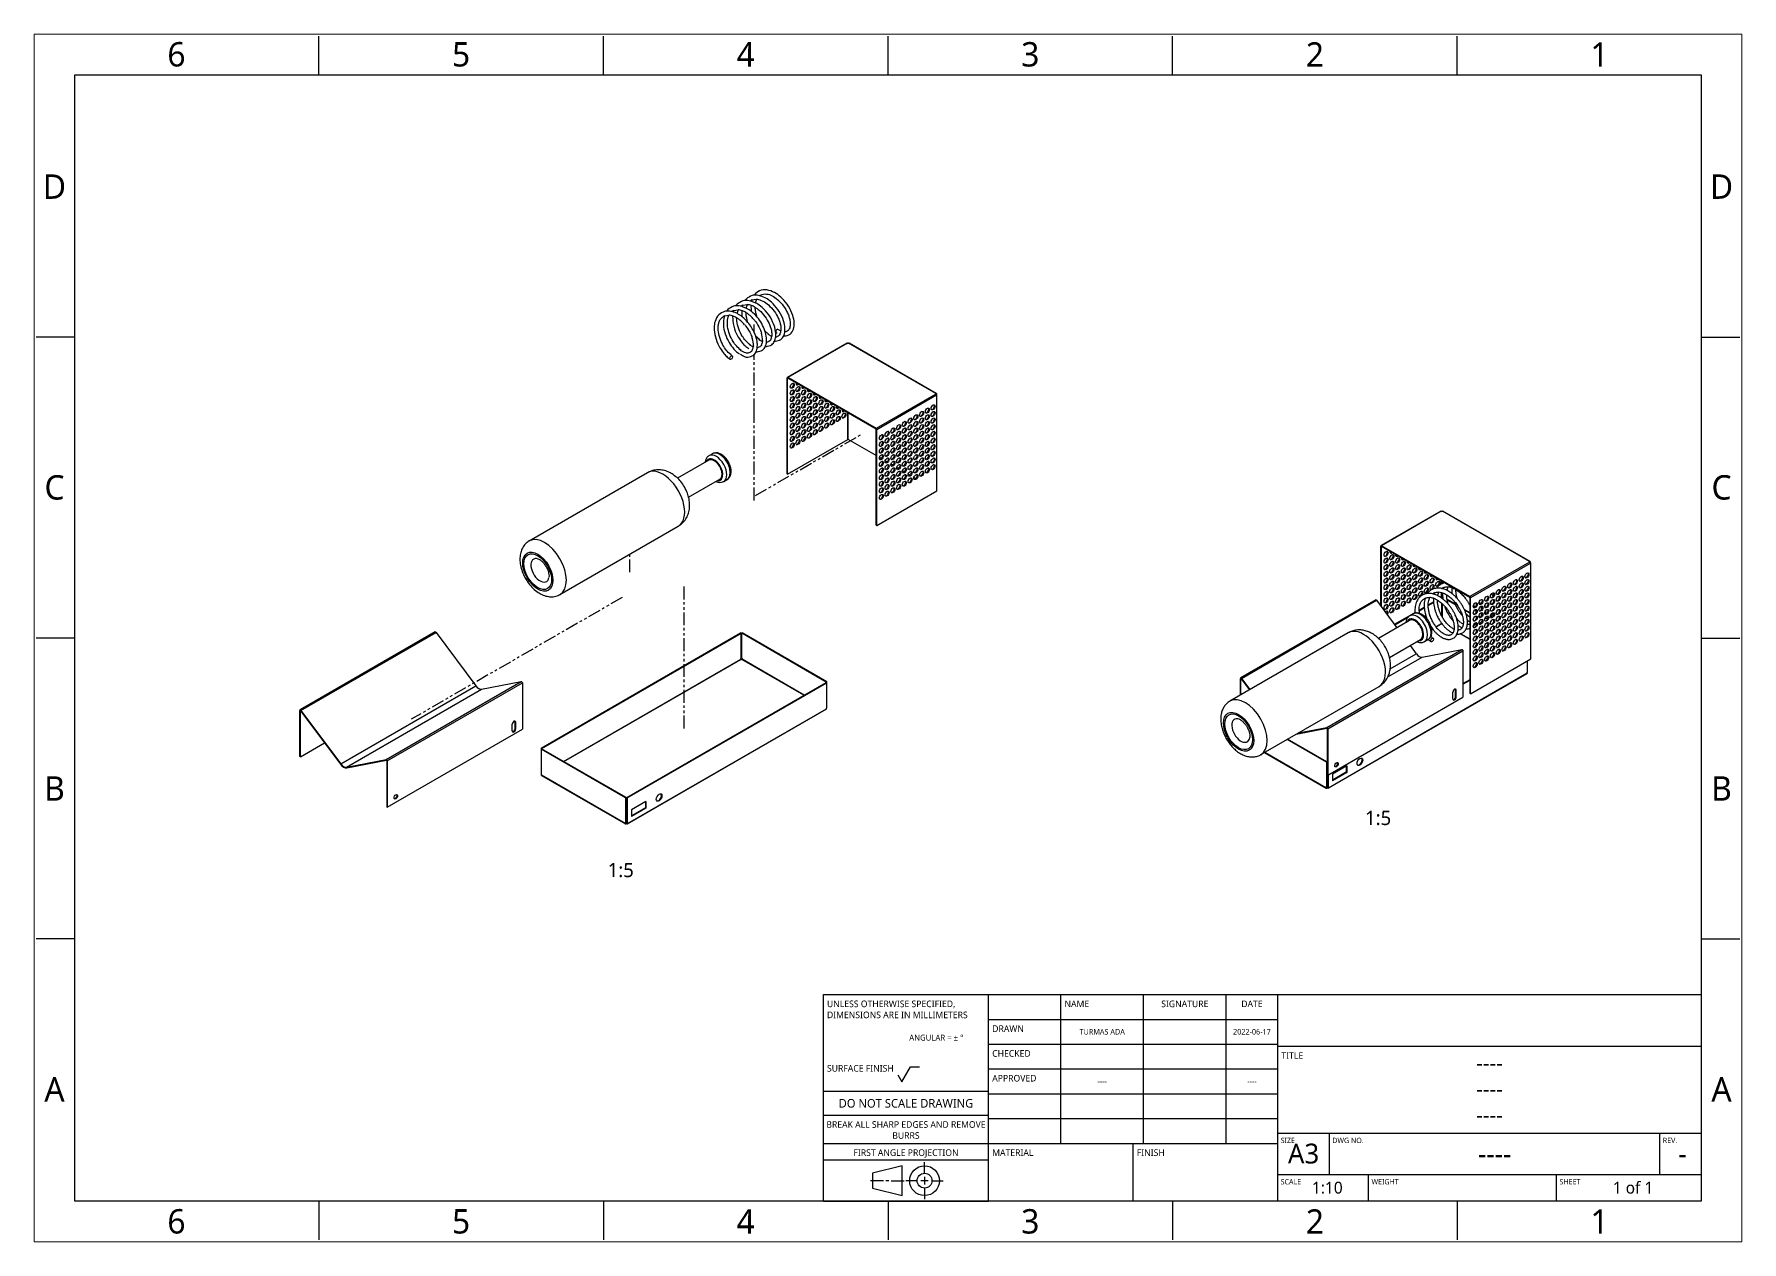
# Paper-space layout 'Layout1' of a CAD drawing. Extents: x 0 to 420, y 0 to 297.
# The model-space entities are those that its viewports show. They can reach past a viewport. Long polylines and large blocks are cut down to what shows.
import ezdxf

# ---------------------------------------------------------------- set-up
doc = ezdxf.new("R2010")
doc.units = 0
doc.header["$LTSCALE"] = 12.7
doc.linetypes.add('ONS_PHANTOM', pattern=[0.5, 0.25, -0.05, 0.05, -0.05, 0.05, -0.05])
doc.layers.get('0').update_dxf_attribs({"linetype": 'CONTINUOUS'})
for name, color, linetype in [('ANNOTATION_TEXT', 7, 'CONTINUOUS'), ('BORDER_FRAME', 7, 'CONTINUOUS'), ('BORDER_ZONES', 7, 'CONTINUOUS'), ('EXPLODE_LINES', 7, 'ONS_PHANTOM'), ('TANGENT_LINES', 7, 'CONTINUOUS'), ('TITLE_BLOCK', 7, 'CONTINUOUS'), ('VISIBLE', 7, 'CONTINUOUS')]:
    doc.layers.add(name, color=color, linetype=linetype)
doc.styles.add('ONSHAPE-STANDARD', font='NotoSans-Regular.ttf')
doc.styles.add('ONSHAPE-STANDARD-FIELDS', font='')
doc.styles.add('ONSHAPE-STANDARD-VIEW-LABE', font='NotoSans-Regular.ttf', dxfattribs={"height": 3.5})
doc.styles.get('ONSHAPE-STANDARD-FIELDS').set_extended_font_data('Noto Sans')

psp = doc.layouts.get("Layout1")

msp = doc.modelspace()

# ---------------------------------------------------------------- texts
at = {"layer": 'ANNOTATION_TEXT', "color": 7, "char_height": 3.5, "attachment_point": 2, "style": 'ONSHAPE-STANDARD-VIEW-LABE'}
for insert in [(330.45, 106), (144.18, 93.19)]:
    msp.add_mtext(' 1:5', dxfattribs=dict(at, insert=insert))
at = {"layer": 'BORDER_ZONES', "char_height": 6, "attachment_point": 5, "style": 'ONSHAPE-STANDARD'}
for s, insert in [('6', (35.5, 292)), ('5', (105.5, 292)), ('4', (175.5, 292)), ('3', (245.5, 292)), ('2', (315.5, 292)), ('1', (385.5, 292)), ('D', (5.5, 259.5)), ('D', (415.5, 259.5)), ('C', (5.5, 185.5)), ('C', (415.5, 185.5)), ('B', (5.5, 111.5)), ('B', (415.5, 111.5)), ('A', (5.5, 37.5)), ('A', (415.5, 37.5)), ('6', (35.5, 5)), ('5', (105.5, 5)), ('4', (175.5, 5)), ('3', (245.5, 5)), ('2', (315.5, 5)), ('1', (385.5, 5))]:
    msp.add_mtext(s, dxfattribs=dict(at, insert=insert))
at = {"layer": 'TITLE_BLOCK'}
for s, insert, char_height, width, attachment_point, style in [('UNLESS OTHERWISE SPECIFIED, DIMENSIONS ARE IN MILLIMETERS', (195.49, 59.34), 1.6256, 39.8272, 1, 'ONSHAPE-STANDARD'), ('NAME', (253.91, 59.34), 1.626, 19.9136, 1, 'ONSHAPE-STANDARD'), ('SIGNATURE', (283.5, 59.34), 1.626, 19.9136, 2, 'ONSHAPE-STANDARD'), ('DATE', (300.01, 59.34), 1.626, 12.446, 2, 'ONSHAPE-STANDARD'), ('^JANGULAR = ± °^J', (215.72, 53.39), 1.463, 19.9136, 1, 'ONSHAPE-STANDARD'), ('DRAWN', (236.13, 53.24), 1.626, 17.4244, 1, 'ONSHAPE-STANDARD'), ('TURMAS ADA', (263.18, 51.66), 1.366, 20.32, 5, 'ONSHAPE-STANDARD-FIELDS'), ('2022-06-17', (300.01, 51.66), 1.366, 12.7, 5, 'ONSHAPE-STANDARD-FIELDS'), ('CHECKED', (236.13, 47.14), 1.626, 17.4244, 1, 'ONSHAPE-STANDARD'), ('TITLE', (307.25, 46.64), 1.626, 12.446, 1, 'ONSHAPE-STANDARD'), ('SURFACE FINISH', (195.49, 43.49), 1.6256, 19.9136, 1, 'ONSHAPE-STANDARD'), ('----', (358.43, 44.04), 3.901, 93.98, 5, 'ONSHAPE-STANDARD-FIELDS'), ('APPROVED', (236.13, 41.05), 1.626, 17.4244, 1, 'ONSHAPE-STANDARD'), ('----', (263.18, 39.46), 1.366, 20.32, 5, 'ONSHAPE-STANDARD-FIELDS'), ('----', (300.01, 39.46), 1.366, 12.7, 5, 'ONSHAPE-STANDARD-FIELDS'), ('DO NOT SCALE DRAWING', (214.92, 35.12), 2.1133, 39.8272, 2, 'ONSHAPE-STANDARD'), ('----', (358.43, 37.64), 3.901, 93.98, 5, 'ONSHAPE-STANDARD-FIELDS'), ('BREAK ALL SHARP EDGES AND REMOVE BURRS', (214.92, 29.67), 1.6256, 39.8272, 2, 'ONSHAPE-STANDARD'), ('----', (358.43, 31.23), 3.901, 93.98, 5, 'ONSHAPE-STANDARD-FIELDS'), ('SIZE', (307.08, 25.59), 1.3, 12.446, 1, 'ONSHAPE-STANDARD'), ('DWG NO.', (319.78, 25.59), 1.3, 79.6544, 1, 'ONSHAPE-STANDARD'), ('REV.', (401.06, 25.59), 1.3, 9.9568, 1, 'ONSHAPE-STANDARD'), ('FIRST ANGLE PROJECTION', (214.92, 22.76), 1.6256, 39.8272, 2, 'ONSHAPE-STANDARD'), ('MATERIAL', (236.13, 22.76), 1.626, 34.8488, 1, 'ONSHAPE-STANDARD'), ('FINISH', (271.69, 22.76), 1.626, 34.8488, 1, 'ONSHAPE-STANDARD'), ('A3', (312.71, 21.68), 4.877, 12.7, 5, 'ONSHAPE-STANDARD-FIELDS'), ('----', (359.7, 21.68), 4.877, 81.28, 5, 'ONSHAPE-STANDARD-FIELDS'), ('-', (405.93, 21.68), 4.88, 9.144, 5, 'ONSHAPE-STANDARD-FIELDS'), ('SCALE', (307.08, 15.43), 1.3, 21.905, 1, 'ONSHAPE-STANDARD'), ('1:10', (318.55, 13.3), 2.926, 20.32, 5, 'ONSHAPE-STANDARD-FIELDS'), ('WEIGHT', (329.43, 15.43), 1.3, 45.3034, 1, 'ONSHAPE-STANDARD'), ('SHEET', (375.66, 15.43), 1.3, 34.8488, 1, 'ONSHAPE-STANDARD'), ('1 of 1', (393.74, 13.3), 2.926, 33.528, 5, 'ONSHAPE-STANDARD-FIELDS')]:
    msp.add_mtext(s, dxfattribs=dict(at, insert=insert, char_height=char_height, width=width, attachment_point=attachment_point, style=style))

# ---------------------------------------------------------------- linework, layer by layer
at = {"layer": 'BORDER_FRAME'}
for p, q in [((10.5, 10), (10.5, 287)), ((10.5, 287), (410.5, 287)), ((410.5, 287), (410.5, 10)), ((410.5, 10), (10.5, 10))]:
    msp.add_line(p, q, dxfattribs=at)
at = {"layer": 'BORDER_ZONES'}
for p, q in [((70.5, 287), (70.5, 296.5)), ((140.5, 287), (140.5, 296.5)), ((210.5, 287), (210.5, 296.5)), ((280.5, 287), (280.5, 296.5)), ((350.5, 287), (350.5, 296.5)), ((10.5, 222.5), (1, 222.5)), ((410.5, 222.5), (420, 222.5)), ((10.5, 148.5), (1, 148.5)), ((410.5, 148.5), (420, 148.5)), ((10.5, 74.5), (1, 74.5)), ((410.5, 74.5), (420, 74.5)), ((70.5, 10), (70.5, 0.5)), ((140.5, 10), (140.5, 0.5)), ((210.5, 10), (210.5, 0.5)), ((280.5, 10), (280.5, 0.5)), ((350.5, 10), (350.5, 0.5))]:
    msp.add_line(p, q, dxfattribs=at)
at = {"layer": 'EXPLODE_LINES'}
for p, q in [((177.59, 223.53), (177.59, 225.62)), ((177.59, 204.23), (177.59, 218.34)), ((177.59, 182.35), (177.59, 204.23)), ((177.9, 183.54), (204.2, 198.73)), ((146.99, 164.65), (146.99, 169.11)), ((160.3, 161.15), (160.3, 126.2)), ((145.11, 158.47), (93.21, 128.5))]:
    msp.add_line(p, q, dxfattribs=at)
at = {"layer": 'TANGENT_LINES'}
for p, q in [((200.53, 221.02), (185.85, 212.55)), ((222.24, 208.65), (200.8, 221.02)), ((185.82, 212.37), (185.67, 212.45)), ((185.85, 212.39), (185.82, 212.37)), ((185.85, 212.39), (185.85, 212.55)), ((222.24, 208.49), (207.56, 200.01)), ((222.42, 208.19), (207.74, 199.71)), ((222.24, 208.65), (222.24, 208.49)), ((222.28, 208.46), (222.42, 208.55)), ((207.56, 199.85), (207.56, 200.01)), ((207.59, 199.79), (207.74, 199.71)), ((346.59, 179.68), (331.91, 171.2)), ((368.3, 167.3), (346.86, 179.68)), ((331.87, 171.02), (331.73, 171.1)), ((331.91, 171.04), (331.87, 171.02)), ((331.91, 171.04), (331.91, 171.2)), ((368.3, 167.14), (353.62, 158.67)), ((368.47, 166.84), (353.79, 158.36)), ((368.3, 167.3), (368.3, 167.14)), ((368.33, 167.12), (368.47, 167.2)), ((297.44, 138.58), (330.67, 157.77)), ((353.62, 158.5), (353.62, 158.67)), ((353.65, 158.45), (353.79, 158.36)), ((345.28, 151.29), (346.64, 152.07)), ((345.31, 151.23), (346.67, 152.02)), ((66.12, 130.7), (99.35, 149.89)), ((344.22, 150.68), (344.41, 150.78)), ((344.23, 150.61), (344.45, 150.73)), ((353.65, 148.14), (351.24, 149.53)), ((353.65, 148.22), (351.33, 149.56)), ((355.27, 147.21), (355.02, 147.35)), ((355.24, 147.3), (355.11, 147.38)), ((130.71, 118.13), (174.28, 143.29)), ((130.78, 118.1), (174.31, 143.23)), ((189.83, 134.43), (174.58, 143.23)), ((189.89, 134.46), (174.61, 143.29)), ((318.39, 126.49), (351.63, 145.67)), ((318.66, 126.16), (351.9, 145.35)), ((333.44, 138.93), (341.86, 143.79)), ((334.02, 140.9), (340.44, 144.61)), ((356.68, 146.39), (356.43, 146.54)), ((356.66, 146.48), (356.52, 146.56)), ((358.1, 145.58), (357.85, 145.72)), ((358.07, 145.67), (357.94, 145.74)), ((359.51, 144.76), (359.26, 144.9)), ((359.48, 144.85), (359.35, 144.93)), ((318.83, 111.69), (367.71, 139.91)), ((75.89, 117.54), (109.12, 136.73)), ((77.3, 116.73), (110.54, 135.91)), ((87.07, 118.61), (120.31, 137.79)), ((87.34, 118.28), (120.58, 137.47)), ((297.31, 138.49), (297.17, 138.57)), ((297.31, 138.49), (297.34, 138.51)), ((297.36, 138.49), (297.44, 138.58)), ((350.11, 135.74), (350.26, 135.65)), ((65.99, 130.61), (65.85, 130.69)), ((65.99, 130.61), (66.02, 130.63)), ((66.04, 130.61), (66.12, 130.7)), ((146.47, 102.9), (195.35, 131.12)), ((350.11, 134.1), (350.26, 134.02)), ((118.79, 127.86), (118.93, 127.77)), ((118.79, 126.22), (118.93, 126.14)), ((318.47, 126.3), (318.39, 126.49)), ((318.52, 126.24), (318.66, 126.16)), ((87.15, 118.42), (87.07, 118.61)), ((87.2, 118.36), (87.34, 118.28)), ((318.21, 111.69), (303.17, 120.37)), ((75.81, 117.45), (75.89, 117.54)), ((77.38, 116.54), (77.3, 116.73)), ((145.85, 102.9), (125.26, 114.79)), ((318.35, 111.77), (318.21, 111.69)), ((318.39, 111.75), (318.35, 111.77)), ((318.39, 111.59), (318.39, 111.75)), ((318.66, 111.75), (318.69, 111.77)), ((318.66, 111.75), (318.66, 111.59)), ((318.83, 111.69), (318.69, 111.77)), ((145.99, 102.98), (145.85, 102.9)), ((146.02, 102.96), (145.99, 102.98)), ((146.02, 102.8), (146.02, 102.96)), ((146.3, 102.96), (146.33, 102.98)), ((146.3, 102.96), (146.3, 102.8)), ((146.47, 102.9), (146.33, 102.98))]:
    msp.add_line(p, q, dxfattribs=at)
for centre, major_axis, start_param, end_param in [((168.27, 190.16), (1.82, -3.16), 0.00173, 3.131833), ((169.13, 190.66), (1.82, -3.16), 0, 3.141593), ((155.13, 182.57), (3.8, -6.58), 6.283185, 9.424778), ((167.78, 189.88), (1.48, -2.56), 5.861945, 9.846018), ((126.02, 165.77), (3.8, -6.58), 0.007424, 3.138014), ((340.14, 150.49), (1.48, -2.56), 5.861945, 9.846018), ((340.63, 150.78), (1.82, -3.16), 6.278819, 9.424501), ((341.49, 151.27), (1.82, -3.16), 0, 3.141593), ((327.49, 143.19), (3.8, -6.58), 6.283185, 9.424778), ((298.39, 126.38), (3.8, -6.58), 0.000237, 3.141704)]:
    msp.add_ellipse(centre, major_axis=major_axis, ratio=0.57735, start_param=start_param, end_param=end_param, dxfattribs=at)
for centre, major_axis in [((124.36, 164.81), (2.62, -4.55)), ((124.36, 164.81), (2.41, -4.17)), ((296.73, 125.43), (2.62, -4.55)), ((296.73, 125.43), (2.41, -4.17))]:
    msp.add_ellipse(centre, major_axis=major_axis, ratio=0.57735, dxfattribs=at)
at = {"layer": 'TITLE_BLOCK'}
for p, q in [((194.6, 10), (194.6, 60.8)), ((194.6, 60.8), (235.24, 60.8)), ((235.24, 10), (235.24, 60.8)), ((235.24, 60.8), (306.36, 60.8)), ((253.02, 24.22), (253.02, 60.8)), ((273.34, 24.22), (273.34, 60.8)), ((293.66, 24.22), (293.66, 60.8)), ((306.36, 10), (306.36, 60.8)), ((306.36, 60.8), (410.5, 60.8)), ((235.24, 54.7), (306.36, 54.7)), ((235.24, 48.61), (306.36, 48.61)), ((306.36, 48.1), (410.5, 48.1)), ((213.9, 39.33), (216.04, 43.03)), ((216.04, 43.03), (218.27, 43.03)), ((235.24, 42.51), (306.36, 42.51)), ((212.89, 41.09), (213.9, 39.33)), ((194.6, 37.03), (235.24, 37.03)), ((235.24, 36.42), (306.36, 36.42)), ((194.6, 31.13), (235.24, 31.13)), ((235.24, 30.32), (306.36, 30.32)), ((306.36, 26.76), (410.5, 26.76)), ((319.06, 16.6), (319.06, 26.76)), ((400.34, 16.6), (400.34, 26.76)), ((194.6, 24.22), (235.24, 24.22)), ((235.24, 24.22), (306.36, 24.22)), ((270.8, 10), (270.8, 24.22)), ((194.6, 20.16), (235.24, 20.16)), ((214.01, 18.7), (206.69, 16.87)), ((206.69, 16.87), (206.69, 13.21)), ((214.01, 11.38), (214.01, 18.7)), ((219.49, 16.87), (219.49, 19.61)), ((209.43, 15.04), (206.23, 15.04)), ((206.69, 13.21), (214.01, 11.38)), ((210.71, 15.04), (209.98, 15.04)), ((211.26, 15.04), (214.46, 15.04)), ((217.66, 15.04), (214.92, 15.04)), ((220.41, 15.04), (218.58, 15.04)), ((219.49, 15.95), (219.49, 14.12)), ((219.49, 13.21), (219.49, 10.47)), ((221.32, 15.04), (224.06, 15.04)), ((306.36, 16.6), (410.5, 16.6)), ((328.71, 10), (328.71, 16.6)), ((374.94, 10), (374.94, 16.6)), ((194.6, 10), (235.24, 10))]:
    msp.add_line(p, q, dxfattribs=at)
for radius in [3.66, 1.83]:
    msp.add_circle((219.49, 15.04), radius, dxfattribs=at)
at = {"layer": 'VISIBLE'}
for p, q in [((177.01, 231.29), (176.72, 231.37)), ((177.98, 230.88), (177.01, 231.29)), ((177.04, 231.64), (178.14, 231.81)), ((170.25, 227.72), (171.35, 227.89)), ((172.49, 228.68), (172.19, 228.76)), ((173.46, 228.27), (172.49, 228.68)), ((172.52, 229.03), (173.61, 229.2)), ((174.75, 229.98), (174.46, 230.07)), ((175.72, 229.57), (174.75, 229.98)), ((174.78, 230.33), (175.88, 230.51)), ((177.98, 222.74), (177.65, 223.57)), ((178.95, 221.82), (177.94, 222.71)), ((181.21, 223.13), (180.2, 224.02)), ((181.94, 222.65), (181.01, 223.11)), ((181.92, 222.94), (181.9, 222.71)), ((182.9, 223.48), (182.79, 224.29)), ((184.2, 223.95), (183.27, 224.41)), ((177.41, 220.04), (176.49, 220.49)), ((177.39, 220.33), (177.37, 220.09)), ((177.64, 218.25), (178.06, 218.88)), ((178.35, 219.98), (178.37, 220.8)), ((178.37, 220.8), (178.36, 220.99)), ((179.68, 221.34), (178.75, 221.8)), ((179.65, 221.63), (179.64, 221.4)), ((180.64, 222.11), (180.62, 222.3)), ((180.62, 221.29), (180.64, 222.11)), ((200.4, 221.04), (185.72, 212.56)), ((200.53, 221.02), (200.66, 220.95)), ((200.66, 220.95), (200.8, 221.02)), ((222.36, 208.66), (200.92, 221.04)), ((185.67, 188.89), (185.67, 212.45)), ((185.82, 188.81), (185.82, 212.37)), ((207.56, 200.01), (185.85, 212.55)), ((207.56, 199.85), (185.85, 212.39)), ((222.24, 208.65), (222.1, 208.57)), ((222.1, 208.57), (222.24, 208.49)), ((222.42, 208.39), (222.36, 208.36)), ((222.51, 208.33), (222.4, 208.27)), ((222.42, 208.39), (222.42, 208.55)), ((222.51, 208.33), (222.42, 208.39)), ((222.42, 208.19), (222.42, 208.03)), ((222.42, 208.14), (222.51, 208.09)), ((222.42, 208.03), (222.51, 208.09)), ((222.51, 208.09), (222.51, 208.33)), ((222.51, 184.68), (222.51, 208.09)), ((200.59, 197.34), (200.59, 203.87)), ((200.73, 197.34), (200.73, 203.79)), ((207.59, 176.23), (207.59, 199.79)), ((207.74, 176.15), (207.74, 199.71)), ((167.31, 193.81), (166.45, 193.32)), ((169.65, 193.56), (169.48, 193.67)), ((169.91, 193.38), (169.65, 193.56)), ((185.82, 188.81), (200.59, 197.34)), ((207.59, 193.38), (200.73, 197.34)), ((151.33, 189.15), (122.23, 172.35)), ((166.43, 192.21), (158.76, 187.78)), ((208.9, 192.63), (208.4, 192.91)), ((210.31, 191.81), (209.82, 192.1)), ((211.73, 191), (211.23, 191.28)), ((213.14, 190.18), (212.65, 190.46)), ((214.55, 189.36), (214.06, 189.65)), ((161.44, 183.11), (169.13, 187.55)), ((170.09, 187.01), (170.95, 187.5)), ((170.96, 187.51), (171.18, 187.66)), ((185.82, 188.81), (185.67, 188.89)), ((215.97, 188.55), (215.47, 188.83)), ((217.38, 187.73), (216.89, 188.01)), ((207.74, 176.15), (222.51, 184.68)), ((346.46, 179.69), (331.78, 171.21)), ((346.59, 179.68), (346.72, 179.6)), ((346.72, 179.6), (346.86, 179.68)), ((368.42, 167.31), (346.98, 179.69)), ((129.82, 159.19), (158.92, 176)), ((207.59, 176.23), (207.74, 176.15)), ((331.73, 156.35), (331.73, 171.1)), ((331.87, 156.15), (331.87, 171.02)), ((353.62, 158.67), (331.91, 171.2)), ((353.62, 158.5), (331.91, 171.04)), ((368.3, 167.3), (368.16, 167.22)), ((368.16, 167.22), (368.3, 167.14)), ((368.47, 167.04), (368.42, 167.01)), ((368.57, 166.98), (368.46, 166.92)), ((368.47, 167.04), (368.47, 167.2)), ((368.57, 166.98), (368.47, 167.04)), ((368.47, 166.84), (368.47, 166.68)), ((368.47, 166.8), (368.57, 166.74)), ((368.47, 166.68), (368.57, 166.74)), ((368.57, 166.74), (368.57, 166.98)), ((368.57, 143.34), (368.57, 166.74)), ((127.14, 163.61), (127.12, 163.42)), ((344.38, 160.47), (344.3, 160.43)), ((346.72, 160.66), (346.64, 160.68)), ((346.65, 161.77), (346.65, 162.53)), ((346.65, 159.65), (346.79, 159.61)), ((346.65, 158.51), (346.65, 159.64)), ((346.79, 161.84), (346.79, 162.44)), ((346.79, 160.64), (346.79, 160.71)), ((347.04, 160.58), (346.79, 160.64)), ((346.79, 159.61), (346.91, 159.57)), ((347.13, 160.9), (347.04, 160.56)), ((129.71, 159.14), (129.87, 159.22)), ((330.45, 157.87), (297.22, 138.69)), ((330.67, 157.77), (335.68, 151.03)), ((341.11, 155.37), (342.39, 156.11)), ((341.11, 155.21), (342.4, 155.95)), ((343.37, 156.68), (344.65, 157.42)), ((343.37, 156.52), (344.66, 157.26)), ((344.87, 159.59), (344.78, 159.26)), ((345.61, 157.81), (345.64, 157.79)), ((346.45, 158.46), (346.59, 158.54)), ((346.66, 158.32), (346.45, 158.46)), ((346.58, 158.37), (346.74, 158.46)), ((346.74, 158.46), (346.59, 158.54)), ((346.65, 157.07), (346.79, 156.94)), ((346.88, 158.16), (346.66, 158.32)), ((346.74, 158.26), (346.74, 158.46)), ((346.74, 153.84), (346.74, 156.98)), ((346.79, 158.22), (346.79, 159.59)), ((346.79, 155.99), (346.79, 156.94)), ((346.88, 155.94), (346.79, 155.99)), ((346.88, 158.46), (346.93, 158.49)), ((346.94, 158.43), (346.88, 158.46)), ((346.88, 158.16), (346.88, 158.46)), ((346.88, 153.6), (346.88, 156.86)), ((346.93, 158.5), (346.93, 158.44)), ((346.93, 158.44), (346.97, 158.09)), ((349.97, 156.84), (348, 157.97)), ((348.03, 157.78), (348, 157.96)), ((350.06, 156.62), (348.03, 157.79)), ((349.96, 156.83), (350.06, 156.62)), ((353.65, 154.71), (352.24, 155.53)), ((352.35, 155.3), (352.25, 155.53)), ((353.65, 134.89), (353.65, 158.45)), ((353.79, 134.81), (353.79, 158.36)), ((338.8, 152.82), (331.13, 148.4)), ((335.05, 151.88), (340.12, 154.81)), ((335.13, 151.76), (338.53, 153.72)), ((339.67, 154.43), (338.81, 153.93)), ((339.7, 154.44), (339.67, 154.43)), ((340.01, 154.58), (340.13, 154.65)), ((340.14, 154.61), (340.01, 154.58)), ((340.13, 154.65), (340.14, 154.61)), ((345.31, 151.24), (345.27, 151.29)), ((346.6, 152.18), (346.78, 151.93)), ((346.64, 152.07), (346.64, 152.13)), ((346.81, 151.94), (346.67, 152.02)), ((350.73, 151.51), (350.72, 151.6)), ((350.72, 151.59), (350.83, 151.52)), ((353.65, 154.55), (352.33, 155.31)), ((352.98, 152.9), (353.09, 152.82)), ((353, 152.82), (352.99, 152.91)), ((353.65, 153.65), (353.61, 153.68)), ((354.96, 152.08), (355.03, 152.24)), ((355.27, 153.71), (355.27, 153.89)), ((355.28, 153.61), (355.27, 153.61)), ((356.23, 153.64), (356.21, 153.6)), ((356.53, 154.61), (356.4, 154.67)), ((356.53, 154.72), (356.52, 154.62)), ((357.54, 154.38), (357.5, 154.38)), ((358.11, 151.98), (357.73, 152.19)), ((358.09, 152.15), (357.89, 152.27)), ((359.52, 151.16), (359.14, 151.38)), ((359.5, 151.33), (359.3, 151.45)), ((99.13, 149.99), (65.9, 130.81)), ((99.35, 149.89), (109.12, 136.73)), ((125.16, 121.42), (174.23, 149.76)), ((125.3, 121.34), (174.37, 149.67)), ((174.37, 149.67), (174.23, 149.76)), ((174.37, 143.5), (174.37, 149.67)), ((174.52, 149.67), (174.66, 149.76)), ((195.3, 137.67), (174.52, 149.67)), ((174.52, 143.5), (174.52, 149.67)), ((195.45, 137.75), (174.66, 149.76)), ((323.69, 149.76), (294.59, 132.96)), ((331.96, 147.51), (331.87, 147.61)), ((333.83, 143.74), (341.49, 148.16)), ((342.46, 147.62), (343.31, 148.12)), ((344.4, 150.79), (344.43, 150.74)), ((349.71, 150.49), (349.7, 150.42)), ((350.6, 149.9), (350.61, 149.96)), ((351.25, 149.53), (351.33, 149.55)), ((360.93, 150.34), (360.56, 150.56)), ((360.92, 150.52), (360.72, 150.63)), ((362.35, 149.53), (361.97, 149.74)), ((362.33, 149.7), (362.13, 149.82)), ((363.76, 148.71), (363.39, 148.93)), ((363.74, 148.89), (363.55, 149)), ((365.18, 147.89), (364.8, 148.11)), ((365.16, 148.07), (364.96, 148.18)), ((174.28, 143.44), (174.37, 143.5)), ((174.28, 143.29), (174.28, 143.44)), ((174.44, 143.15), (174.31, 143.23)), ((174.58, 143.23), (174.44, 143.15)), ((174.52, 143.5), (174.61, 143.44)), ((174.61, 143.44), (174.61, 143.29)), ((338.91, 146.67), (340.44, 144.61)), ((341.86, 143.79), (351.63, 145.67)), ((351.9, 145.35), (351.9, 133.99)), ((353.79, 134.81), (368.57, 143.34)), ((367.81, 140.12), (367.81, 142.9)), ((318.78, 111.57), (367.66, 139.79)), ((367.71, 140.06), (367.81, 140.12)), ((367.71, 139.91), (367.71, 140.06)), ((110.54, 135.91), (120.31, 137.79)), ((120.58, 137.47), (120.58, 126.11)), ((146.23, 109.26), (195.3, 137.59)), ((146.37, 109.18), (195.45, 137.51)), ((195.3, 137.67), (195.45, 137.75)), ((195.3, 137.59), (195.3, 137.67)), ((195.3, 137.59), (195.45, 137.51)), ((195.45, 137.51), (195.45, 137.75)), ((195.45, 131.33), (195.45, 137.51)), ((297.17, 134.45), (297.17, 138.57)), ((297.31, 134.53), (297.31, 138.49)), ((297.36, 138.49), (299.4, 135.74)), ((297.44, 138.58), (299.51, 135.8)), ((302.18, 119.81), (331.29, 136.61)), ((349.41, 133.53), (349.41, 135.16)), ((350.11, 134.1), (350.11, 135.74)), ((350.26, 134.02), (350.26, 135.65)), ((351.9, 137.27), (353.65, 138.28)), ((351.9, 137.11), (353.65, 138.12)), ((353.65, 134.89), (353.79, 134.81)), ((65.85, 119.33), (65.85, 130.69)), ((65.99, 119.25), (65.99, 130.61)), ((66.04, 130.61), (75.81, 117.45)), ((66.12, 130.7), (75.89, 117.54)), ((146.42, 102.79), (195.3, 131.01)), ((195.35, 131.28), (195.45, 131.33)), ((195.35, 131.12), (195.35, 131.28)), ((318.66, 114.8), (351.9, 133.99)), ((87.34, 106.92), (120.58, 126.11)), ((118.09, 125.65), (118.09, 127.28)), ((118.79, 126.22), (118.79, 127.86)), ((118.93, 126.14), (118.93, 127.77)), ((297.52, 128.14), (297.66, 128.03)), ((310.92, 124.85), (318.47, 126.3)), ((311.43, 125.15), (318.39, 126.49)), ((318.52, 126.24), (318.52, 114.88)), ((318.66, 126.16), (318.66, 114.8)), ((65.99, 119.25), (71.93, 122.68)), ((318.31, 117.96), (308.65, 123.54)), ((318.45, 118.04), (308.79, 123.62)), ((65.99, 119.25), (65.85, 119.33)), ((77.3, 116.73), (87.07, 118.61)), ((77.38, 116.54), (87.15, 118.42)), ((87.2, 118.36), (87.2, 107)), ((87.34, 118.28), (87.34, 106.92)), ((125.3, 121.34), (125.16, 121.42)), ((125.16, 121.42), (125.16, 121.18)), ((125.3, 121.26), (125.16, 121.18)), ((125.16, 121.18), (125.16, 115)), ((145.95, 109.18), (125.16, 121.18)), ((125.3, 121.34), (125.3, 121.26)), ((146.09, 109.26), (125.3, 121.26)), ((303.09, 120.33), (318.26, 111.57)), ((318.45, 118.04), (318.31, 117.96)), ((318.31, 117.96), (318.31, 111.79)), ((318.45, 118.04), (318.45, 111.87)), ((125.26, 114.95), (125.16, 115)), ((125.26, 114.79), (125.26, 114.95)), ((125.31, 114.68), (145.9, 102.79)), ((318.52, 114.88), (318.66, 114.8)), ((318.59, 114.84), (318.59, 111.87)), ((318.73, 114.84), (318.73, 111.79)), ((323.32, 117.07), (319.79, 115.03)), ((323.18, 115.52), (319.79, 113.56)), ((323.32, 115.43), (319.79, 113.39)), ((319.79, 115.03), (319.79, 113.39)), ((323.18, 116.98), (323.18, 115.52)), ((323.18, 115.52), (323.32, 115.43)), ((323.32, 117.07), (323.32, 115.43)), ((146.09, 109.26), (145.95, 109.18)), ((146.09, 109.26), (146.09, 103.08)), ((146.23, 109.26), (146.23, 103.08)), ((146.23, 109.26), (146.37, 109.18)), ((318.21, 111.84), (318.21, 111.69)), ((318.31, 111.79), (318.21, 111.84)), ((318.31, 111.79), (318.45, 111.87)), ((318.35, 111.81), (318.35, 111.77)), ((318.39, 111.75), (318.52, 111.83)), ((318.39, 111.59), (318.52, 111.67)), ((318.52, 111.67), (318.52, 111.83)), ((318.52, 111.83), (318.66, 111.75)), ((318.52, 111.67), (318.66, 111.59)), ((318.59, 111.87), (318.73, 111.79)), ((318.69, 111.77), (318.69, 111.81)), ((318.73, 111.79), (318.83, 111.84)), ((318.83, 111.84), (318.83, 111.69)), ((87.2, 107), (87.34, 106.92)), ((145.95, 109.18), (145.95, 103)), ((146.37, 109.18), (146.37, 103)), ((150.96, 108.28), (147.42, 106.24)), ((150.82, 106.73), (147.42, 104.77)), ((150.96, 106.65), (147.42, 104.61)), ((147.42, 106.24), (147.42, 104.61)), ((150.82, 108.2), (150.82, 106.73)), ((150.82, 106.73), (150.96, 106.65)), ((150.96, 108.28), (150.96, 106.65)), ((145.85, 103.06), (145.85, 102.9)), ((145.95, 103), (145.85, 103.06)), ((145.95, 103), (146.09, 103.08)), ((145.99, 103.03), (145.99, 102.98)), ((146.02, 102.96), (146.16, 103.04)), ((146.02, 102.8), (146.16, 102.88)), ((146.16, 102.88), (146.16, 103.04)), ((146.16, 103.04), (146.3, 102.96)), ((146.16, 102.88), (146.3, 102.8)), ((146.23, 103.08), (146.37, 103)), ((146.33, 102.98), (146.33, 103.03)), ((146.37, 103), (146.47, 103.06)), ((146.47, 103.06), (146.47, 102.9))]:
    msp.add_line(p, q, dxfattribs=at)
for centre, radius, start, end in [((175.67, 227.2), 4.3, 75.8408, 94.3405), ((177.84, 229.77), 2.04, 113.0984, 124.7318), ((181.77, 230.18), 4.95, 162.8694, 168.1703), ((177.93, 228.51), 4.3, 75.8408, 94.3405), ((181.51, 230.23), 3.7, 155.0565, 170.1898), ((171.14, 224.59), 4.3, 75.8408, 94.3405), ((171.12, 224.37), 3.53, 68.5021, 86.1809), ((173.31, 227.15), 2.04, 113.0984, 124.7318), ((177.24, 227.57), 4.95, 162.8694, 168.1703), ((170.43, 222.5), 5.52, 59.5882, 69.0048), ((173.41, 225.9), 4.3, 75.8408, 94.3405), ((169.06, 220.32), 8.1, 40.1951, 59.0223), ((176.98, 227.62), 3.7, 155.0565, 170.1898), ((169.82, 221.43), 7.74, 51.5723, 62.0186), ((173.38, 225.68), 3.53, 68.5021, 86.1809), ((175.58, 228.46), 2.04, 113.0984, 124.7318), ((182.16, 228.62), 7.62, 177.595, 188.7943), ((168.55, 219.81), 9.81, 39.9933, 51.6179), ((179.51, 228.87), 4.95, 162.8694, 168.1703), ((172.7, 223.81), 5.52, 59.5882, 69.0048), ((171.32, 221.62), 8.1, 40.1951, 59.0223), ((183.52, 228.72), 8, 182.1589, 199.1584), ((179.25, 228.92), 3.7, 155.0565, 170.1898), ((172.09, 222.73), 7.74, 51.5723, 62.0186), ((175.64, 226.98), 3.53, 68.5021, 86.1809), ((184.42, 229.92), 7.62, 177.595, 188.7943), ((170.81, 221.11), 9.81, 39.9933, 51.6179), ((174.96, 225.11), 5.52, 59.5882, 69.0048), ((185.78, 230.02), 8, 182.1589, 199.1584), ((170.06, 220.48), 10.79, 19.2931, 40.0147), ((167.67, 219.08), 10.94, 24.2247, 39.9569), ((170.51, 220.19), 7.89, 5.8146, 18.8236), ((174.02, 221.77), 5.63, 358.575, 17.8282), ((172.77, 221.5), 7.89, 5.8146, 18.8236), ((179.26, 222.99), 2.65, 334.9026, 353.9699), ((177.55, 223.14), 5.36, 354.1734, 3.668), ((181.52, 224.29), 2.65, 334.9026, 353.9699), ((181.76, 224.21), 3.39, 335.4088, 354.7345), ((171.76, 220.47), 5.63, 358.575, 17.8282), ((174.73, 220.37), 2.65, 334.9026, 353.9699), ((174.98, 220.29), 3.39, 335.4088, 354.7345), ((177, 221.68), 2.65, 334.9026, 353.9699), ((177.24, 221.6), 3.39, 335.4088, 354.7345), ((179.5, 222.9), 3.39, 335.4088, 354.7345), ((345.72, 156.22), 3.55, 74.8264, 85.5573), ((347.99, 158.89), 3.18, 98.6578, 112.0139), ((347.92, 159.06), 2, 112.835, 124.3168), ((345.4, 155.15), 5.67, 62.8327, 73.1937), ((347.96, 157.41), 3.67, 70.8097, 85.4115), ((343.44, 154.79), 3.67, 70.8097, 85.4115), ((345.66, 157.75), 2.01, 112.8526, 126.6605), ((351.99, 157.88), 7.35, 177.2331, 183.6451), ((342.98, 153.47), 5.08, 60.6223, 70.8587), ((343.13, 153.84), 5.67, 62.8327, 73.1937), ((340.84, 150.31), 8.91, 42.63, 47.3334), ((357.31, 159.69), 10.47, 198.6143, 203.9174), ((359.57, 160.99), 10.46, 198.6133, 203.395), ((345.75, 152.8), 9.64, 19.7748, 23.8335), ((348.15, 154.16), 8.5, 18.5491, 23.1255), ((350.58, 154.85), 5.97, 6.6464, 14.0131), ((350.2, 154.77), 7.36, 9.6153, 14.0683), ((350.18, 155.38), 9.75, 20.3691, 24.6325), ((339.66, 152.47), 1.69, 120.0001, 131.7601), ((348.1, 155.29), 6.99, 180.6381, 185.9529), ((339.03, 149.94), 5.19, 38.9858, 45.9826), ((352.68, 157.03), 10.36, 198.2242, 201.711), ((352.74, 156.94), 10.37, 213.2764, 216.3793), ((339.55, 149.92), 4.73, 9.1498, 16.1389), ((341.32, 150.23), 9.54, 18.1888, 24.1282), ((354.85, 157.4), 6.13, 223.1154, 235.0805), ((353.69, 155.72), 5.09, 235.7342, 247.1001), ((353.75, 155.8), 4.19, 234.9968, 245.3712), ((343.64, 151.56), 9.47, 18.1785, 23.2778), ((357.12, 158.7), 6.13, 223.1154, 235.0805), ((348.14, 152.37), 4.88, 352.7246, 0.5129), ((356.07, 157.22), 5.31, 235.8755, 242.9801), ((352.95, 152.92), 2.18, 313.3007, 318.8727), ((352.74, 153.09), 2.44, 319.1014, 335.663), ((355.21, 154.71), 2.64, 264.6439, 271.1844), ((355.28, 154.15), 2.07, 286.2089, 311.9783), ((352.51, 155), 5.03, 352.8037, 3.2584), ((324.73, 141.74), 9.24, 40.7352, 46.1036), ((347.78, 153.1), 6.65, 228.2383, 235.8302), ((347.84, 153.19), 5.76, 228.4239, 235.2799), ((351.43, 154.41), 5.09, 235.7342, 247.1001), ((351.49, 154.5), 4.19, 234.9968, 245.3712), ((347.6, 150.76), 3.12, 335.5262, 343.9601), ((346.87, 150.95), 3.87, 345.1976, 352.5615), ((296.23, 126.77), 1.86, 59.6281, 68.6974)]:
    msp.add_arc(centre, radius, start, end, dxfattribs=at)
for centre, major_axis, start_param, end_param in [((183.25, 223.99), (0.25, 0.433), 0.785398, 3.855231), ((200.53, 220.82), (0.123, -0.213), 2.356194, 3.141593), ((200.8, 220.82), (0.123, 0.213), 0, 0.785398), ((185.85, 212.35), (0.123, -0.213), 2.356194, 3.926991), ((185.85, 212.35), (0.023, -0.0398), 2.356194, 3.926991), ((186.8, 210.62), (0.35, 0.606), 3.345023, 6.079755), ((188.36, 211.35), (0.35, 0.606), 2.116737, 4.166449), ((188.22, 211.44), (0.35, 0.606), 3.345023, 4.166449), ((188.22, 209.8), (0.35, 0.606), 3.345023, 6.079755), ((189.77, 210.54), (0.35, 0.606), 2.116737, 4.166449), ((189.63, 210.62), (0.35, 0.606), 3.345023, 4.166449), ((186.8, 208.99), (0.35, 0.606), 3.345023, 6.079755), ((186.8, 207.35), (0.35, 0.606), 3.345023, 6.079755), ((186.8, 205.72), (0.35, 0.606), 3.345023, 6.079755), ((188.22, 208.17), (0.35, 0.606), 3.345023, 6.079755), ((188.22, 206.54), (0.35, 0.606), 3.345023, 6.079755), ((189.63, 208.99), (0.35, 0.606), 3.345023, 6.079755), ((189.63, 207.35), (0.35, 0.606), 3.345023, 6.079755), ((189.63, 205.72), (0.35, 0.606), 3.345023, 6.079755), ((191.19, 209.72), (0.35, 0.606), 2.116737, 4.166449), ((191.05, 209.8), (0.35, 0.606), 3.345023, 4.166449), ((191.05, 208.17), (0.35, 0.606), 3.345023, 6.079755), ((191.05, 206.54), (0.35, 0.606), 3.345023, 6.079755), ((192.6, 208.91), (0.35, 0.606), 2.116737, 4.166449), ((192.46, 208.99), (0.35, 0.606), 3.345023, 4.166449), ((192.46, 207.35), (0.35, 0.606), 3.345023, 6.079755), ((192.46, 205.72), (0.35, 0.606), 3.345023, 6.079755), ((194.02, 208.09), (0.35, 0.606), 2.116737, 4.166449), ((193.88, 208.17), (0.35, 0.606), 3.345023, 4.166449), ((193.88, 206.54), (0.35, 0.606), 3.345023, 6.079755), ((195.43, 207.27), (0.35, 0.606), 2.116737, 4.166449), ((195.29, 207.35), (0.35, 0.606), 3.345023, 4.166449), ((195.29, 205.72), (0.35, 0.606), 3.345023, 6.079755), ((196.85, 206.46), (0.35, 0.606), 2.116737, 4.166449), ((196.7, 206.54), (0.35, 0.606), 3.345023, 4.166449), ((221.45, 205.31), (0.35, 0.606), 3.345023, 6.079755), ((222.24, 208.29), (0.123, -0.213), 0.785398, 2.356194), ((186.8, 204.09), (0.35, 0.606), 3.345023, 6.079755), ((186.8, 202.46), (0.35, 0.606), 3.345023, 6.079755), ((188.22, 204.9), (0.35, 0.606), 3.345023, 6.079755), ((188.22, 203.27), (0.35, 0.606), 3.345023, 6.079755), ((188.22, 201.64), (0.35, 0.606), 3.345023, 6.079755), ((189.63, 204.09), (0.35, 0.606), 3.345023, 6.079755), ((189.63, 202.46), (0.35, 0.606), 3.345023, 6.079755), ((191.05, 204.9), (0.35, 0.606), 3.345023, 6.079755), ((191.05, 203.27), (0.35, 0.606), 3.345023, 6.079755), ((191.05, 201.64), (0.35, 0.606), 3.345023, 6.079755), ((192.46, 204.09), (0.35, 0.606), 3.345023, 6.079755), ((192.46, 202.46), (0.35, 0.606), 3.345023, 6.079755), ((193.88, 204.9), (0.35, 0.606), 3.345023, 6.079755), ((193.88, 203.27), (0.35, 0.606), 3.345023, 6.079755), ((193.88, 201.64), (0.35, 0.606), 3.345023, 6.079755), ((195.29, 204.09), (0.35, 0.606), 3.345023, 6.079755), ((195.29, 202.46), (0.35, 0.606), 3.345023, 6.079755), ((196.7, 204.9), (0.35, 0.606), 3.345023, 6.079755), ((196.7, 203.27), (0.35, 0.606), 3.345023, 6.079755), ((196.7, 201.64), (0.35, 0.606), 3.345023, 6.079755), ((198.26, 205.64), (0.35, 0.606), 2.116737, 4.166449), ((198.12, 205.72), (0.35, 0.606), 3.345023, 4.166449), ((198.12, 204.09), (0.35, 0.606), 3.345023, 6.079755), ((198.12, 202.46), (0.35, 0.606), 3.345023, 6.079755), ((199.67, 204.82), (0.35, 0.606), 2.116737, 4.166449), ((199.53, 204.9), (0.35, 0.606), 3.345023, 4.166449), ((199.53, 203.27), (0.35, 0.606), 3.345023, 6.079755), ((214.38, 201.23), (0.35, 0.606), 3.345023, 6.079755), ((215.8, 202.05), (0.35, 0.606), 3.345023, 6.079755), ((217.21, 202.86), (0.35, 0.606), 3.345023, 6.079755), ((217.21, 201.23), (0.35, 0.606), 3.345023, 6.079755), ((218.62, 203.68), (0.35, 0.606), 3.345023, 6.079755), ((218.62, 202.05), (0.35, 0.606), 3.345023, 6.079755), ((220.04, 204.5), (0.35, 0.606), 3.345023, 6.079755), ((220.04, 202.86), (0.35, 0.606), 3.345023, 6.079755), ((220.04, 201.23), (0.35, 0.606), 3.345023, 6.079755), ((221.45, 203.68), (0.35, 0.606), 3.345023, 6.079755), ((221.45, 202.05), (0.35, 0.606), 3.345023, 6.079755), ((186.8, 200.82), (0.35, 0.606), 3.345023, 6.079755), ((186.8, 199.19), (0.35, 0.606), 3.345023, 6.079755), ((186.8, 197.56), (0.35, 0.606), 3.345023, 6.079755), ((188.22, 200.01), (0.35, 0.606), 3.345023, 6.079755), ((188.22, 198.37), (0.35, 0.606), 3.345023, 6.079755), ((189.63, 200.82), (0.35, 0.606), 3.345023, 6.079755), ((189.63, 199.19), (0.35, 0.606), 3.345023, 6.079755), ((189.63, 197.56), (0.35, 0.606), 3.345023, 6.079755), ((191.05, 200.01), (0.35, 0.606), 3.345023, 6.079755), ((191.05, 198.37), (0.35, 0.606), 3.345023, 6.079755), ((192.46, 200.82), (0.35, 0.606), 3.345023, 6.079755), ((192.46, 199.19), (0.35, 0.606), 3.345023, 6.079755), ((193.88, 200.01), (0.35, 0.606), 3.345023, 6.079755), ((195.29, 200.82), (0.35, 0.606), 3.345023, 6.079755), ((207.56, 199.81), (0.123, -0.213), 0.785398, 2.356194), ((207.56, 199.81), (0.023, -0.0398), 0.785398, 2.356194), ((208.73, 197.96), (0.35, 0.606), 3.345023, 6.079755), ((210.14, 198.78), (0.35, 0.606), 3.345023, 6.079755), ((210.14, 197.15), (0.35, 0.606), 3.345023, 6.079755), ((211.55, 199.6), (0.35, 0.606), 3.345023, 6.079755), ((211.55, 197.96), (0.35, 0.606), 3.345023, 6.079755), ((212.97, 200.41), (0.35, 0.606), 3.345023, 6.079755), ((212.97, 198.78), (0.35, 0.606), 3.345023, 6.079755), ((212.97, 197.15), (0.35, 0.606), 3.345023, 6.079755), ((214.38, 199.6), (0.35, 0.606), 3.345023, 6.079755), ((214.38, 197.96), (0.35, 0.606), 3.345023, 6.079755), ((215.8, 200.41), (0.35, 0.606), 3.345023, 6.079755), ((215.8, 198.78), (0.35, 0.606), 3.345023, 6.079755), ((215.8, 197.15), (0.35, 0.606), 3.345023, 6.079755), ((217.21, 199.6), (0.35, 0.606), 3.345023, 6.079755), ((217.21, 197.96), (0.35, 0.606), 3.345023, 6.079755), ((218.62, 200.41), (0.35, 0.606), 3.345023, 6.079755), ((218.62, 198.78), (0.35, 0.606), 3.345023, 6.079755), ((218.62, 197.15), (0.35, 0.606), 3.345023, 6.079755), ((220.04, 199.6), (0.35, 0.606), 3.345023, 6.079755), ((220.04, 197.96), (0.35, 0.606), 3.345023, 6.079755), ((221.45, 200.41), (0.35, 0.606), 3.345023, 6.079755), ((221.45, 198.78), (0.35, 0.606), 3.345023, 6.079755), ((221.45, 197.15), (0.35, 0.606), 3.345023, 6.079755), ((186.8, 195.92), (0.35, 0.606), 3.345023, 6.079755), ((188.22, 196.74), (0.35, 0.606), 3.345023, 6.079755), ((208.73, 196.33), (0.35, 0.606), 3.345023, 6.079755), ((208.73, 194.7), (0.35, 0.606), 3.345023, 6.079755), ((208.73, 193.07), (0.35, 0.606), 3.345023, 6.079755), ((210.14, 195.51), (0.35, 0.606), 3.345023, 6.079755), ((210.14, 193.88), (0.35, 0.606), 3.345023, 6.079755), ((211.55, 196.33), (0.35, 0.606), 3.345023, 6.079755), ((211.55, 194.7), (0.35, 0.606), 3.345023, 6.079755), ((211.55, 193.07), (0.35, 0.606), 3.345023, 6.079755), ((212.97, 195.51), (0.35, 0.606), 3.345023, 6.079755), ((212.97, 193.88), (0.35, 0.606), 3.345023, 6.079755), ((214.38, 196.33), (0.35, 0.606), 3.345023, 6.079755), ((214.38, 194.7), (0.35, 0.606), 3.345023, 6.079755), ((214.38, 193.07), (0.35, 0.606), 3.345023, 6.079755), ((215.8, 195.51), (0.35, 0.606), 3.345023, 6.079755), ((215.8, 193.88), (0.35, 0.606), 3.345023, 6.079755), ((217.21, 196.33), (0.35, 0.606), 3.345023, 6.079755), ((217.21, 194.7), (0.35, 0.606), 3.345023, 6.079755), ((217.21, 193.07), (0.35, 0.606), 3.345023, 6.079755), ((218.62, 195.51), (0.35, 0.606), 3.345023, 6.079755), ((218.62, 193.88), (0.35, 0.606), 3.345023, 6.079755), ((220.04, 196.33), (0.35, 0.606), 3.345023, 6.079755), ((220.04, 194.7), (0.35, 0.606), 3.345023, 6.079755), ((220.04, 193.07), (0.35, 0.606), 3.345023, 6.079755), ((221.45, 195.51), (0.35, 0.606), 3.345023, 6.079755), ((221.45, 193.88), (0.35, 0.606), 3.345023, 6.079755), ((167.78, 189.88), (1.35, -2.33), 6.283185, 9.424778), ((208.73, 191.43), (0.35, 0.606), 3.345023, 6.079755), ((208.73, 189.8), (0.35, 0.606), 3.345023, 6.079755), ((210.14, 192.25), (0.35, 0.606), 3.345023, 6.079755), ((210.14, 190.62), (0.35, 0.606), 3.345023, 6.079755), ((210.14, 188.98), (0.35, 0.606), 3.345023, 6.079755), ((211.55, 191.43), (0.35, 0.606), 3.345023, 6.079755), ((211.55, 189.8), (0.35, 0.606), 3.345023, 6.079755), ((212.97, 192.25), (0.35, 0.606), 3.345023, 6.079755), ((212.97, 190.62), (0.35, 0.606), 3.345023, 6.079755), ((212.97, 188.98), (0.35, 0.606), 3.345023, 6.079755), ((214.38, 191.43), (0.35, 0.606), 3.345023, 6.079755), ((214.38, 189.8), (0.35, 0.606), 3.345023, 6.079755), ((215.8, 192.25), (0.35, 0.606), 3.345023, 6.079755), ((215.8, 190.62), (0.35, 0.606), 3.345023, 6.079755), ((215.8, 188.98), (0.35, 0.606), 3.345023, 6.079755), ((217.21, 191.43), (0.35, 0.606), 3.345023, 6.079755), ((217.21, 189.8), (0.35, 0.606), 3.345023, 6.079755), ((218.62, 192.25), (0.35, 0.606), 3.345023, 6.079755), ((218.62, 190.62), (0.35, 0.606), 3.345023, 6.079755), ((218.62, 188.98), (0.35, 0.606), 3.345023, 6.079755), ((220.04, 191.43), (0.35, 0.606), 3.345023, 6.079755), ((220.04, 189.8), (0.35, 0.606), 3.345023, 6.079755), ((221.45, 192.25), (0.35, 0.606), 3.345023, 6.079755), ((221.45, 190.62), (0.35, 0.606), 3.345023, 6.079755), ((208.73, 188.17), (0.35, 0.606), 3.345023, 6.079755), ((208.73, 186.53), (0.35, 0.606), 3.345023, 6.079755), ((208.73, 184.9), (0.35, 0.606), 3.345023, 6.079755), ((210.14, 187.35), (0.35, 0.606), 3.345023, 6.079755), ((210.14, 185.72), (0.35, 0.606), 3.345023, 6.079755), ((211.55, 188.17), (0.35, 0.606), 3.345023, 6.079755), ((211.55, 186.53), (0.35, 0.606), 3.345023, 6.079755), ((211.55, 184.9), (0.35, 0.606), 3.345023, 6.079755), ((212.97, 187.35), (0.35, 0.606), 3.345023, 6.079755), ((212.97, 185.72), (0.35, 0.606), 3.345023, 6.079755), ((214.38, 188.17), (0.35, 0.606), 3.345023, 6.079755), ((214.38, 186.53), (0.35, 0.606), 3.345023, 6.079755), ((215.8, 187.35), (0.35, 0.606), 3.345023, 6.079755), ((217.21, 188.17), (0.35, 0.606), 3.345023, 6.079755), ((208.73, 183.27), (0.35, 0.606), 3.345023, 6.079755), ((210.14, 184.08), (0.35, 0.606), 3.345023, 6.079755), ((346.59, 179.48), (0.123, -0.213), 2.356194, 3.141593), ((346.86, 179.48), (0.123, 0.213), 0, 0.785398), ((124.91, 165.13), (1.58, -2.75), 2.356194, 6.897992), ((331.91, 171), (0.123, -0.213), 2.356194, 3.926991), ((331.91, 171), (0.023, -0.0398), 2.356194, 3.926991), ((332.86, 169.27), (0.35, 0.606), 3.345023, 6.079755), ((332.86, 167.64), (0.35, 0.606), 3.345023, 6.079755), ((334.42, 170.01), (0.35, 0.606), 2.116737, 4.166449), ((334.28, 170.09), (0.35, 0.606), 3.345023, 4.166449), ((334.28, 168.46), (0.35, 0.606), 3.345023, 6.079755), ((335.83, 169.19), (0.35, 0.606), 2.116737, 4.166449), ((335.69, 169.27), (0.35, 0.606), 3.345023, 4.166449), ((335.69, 167.64), (0.35, 0.606), 3.345023, 6.079755), ((337.25, 168.38), (0.35, 0.606), 2.116737, 4.166449), ((332.86, 166.01), (0.35, 0.606), 3.345023, 6.079755), ((332.86, 164.37), (0.35, 0.606), 3.345023, 6.079755), ((334.28, 166.82), (0.35, 0.606), 3.345023, 6.079755), ((334.28, 165.19), (0.35, 0.606), 3.345023, 6.079755), ((334.28, 163.56), (0.35, 0.606), 3.345023, 6.079755), ((335.69, 166.01), (0.35, 0.606), 3.345023, 6.079755), ((335.69, 164.37), (0.35, 0.606), 3.345023, 6.079755), ((337.11, 168.46), (0.35, 0.606), 3.345023, 4.166449), ((337.11, 166.82), (0.35, 0.606), 3.345023, 6.079755), ((337.11, 165.19), (0.35, 0.606), 3.345023, 6.079755), ((337.11, 163.56), (0.35, 0.606), 3.345023, 6.079755), ((338.66, 167.56), (0.35, 0.606), 2.116737, 4.166449), ((338.52, 167.64), (0.35, 0.606), 3.345023, 4.166449), ((338.52, 166.01), (0.35, 0.606), 3.345023, 6.079755), ((338.52, 164.37), (0.35, 0.606), 3.345023, 6.079755), ((340.08, 166.74), (0.35, 0.606), 2.116737, 4.166449), ((339.93, 166.82), (0.35, 0.606), 3.345023, 4.166449), ((339.93, 165.19), (0.35, 0.606), 3.345023, 6.079755), ((339.93, 163.56), (0.35, 0.606), 3.345023, 6.079755), ((341.49, 165.93), (0.35, 0.606), 2.116737, 4.166449), ((341.35, 166.01), (0.35, 0.606), 3.345023, 4.166449), ((341.35, 164.37), (0.35, 0.606), 3.345023, 6.079755), ((342.9, 165.11), (0.35, 0.606), 2.116737, 4.166449), ((342.76, 165.19), (0.35, 0.606), 3.345023, 4.166449), ((342.76, 163.56), (0.35, 0.606), 3.345023, 6.079755), ((344.32, 164.29), (0.35, 0.606), 2.116737, 4.166449), ((344.18, 164.37), (0.35, 0.606), 3.345023, 4.166449), ((367.51, 163.97), (0.35, 0.606), 3.345023, 6.079755), ((368.3, 166.94), (0.123, -0.213), 0.785398, 2.356194), ((332.86, 162.74), (0.35, 0.606), 3.345023, 6.079755), ((332.86, 161.11), (0.35, 0.606), 3.345023, 6.079755), ((332.86, 159.48), (0.35, 0.606), 3.345023, 6.079755), ((334.28, 161.92), (0.35, 0.606), 3.345023, 6.079755), ((334.28, 160.29), (0.35, 0.606), 3.345023, 6.079755), ((335.69, 162.74), (0.35, 0.606), 3.345023, 6.079755), ((335.69, 161.11), (0.35, 0.606), 3.345023, 6.079755), ((335.69, 159.48), (0.35, 0.606), 3.345023, 6.079755), ((337.11, 161.92), (0.35, 0.606), 3.345023, 6.079755), ((337.11, 160.29), (0.35, 0.606), 3.345023, 6.079755), ((338.52, 162.74), (0.35, 0.606), 3.345023, 6.079755), ((338.52, 161.11), (0.35, 0.606), 3.345023, 6.079755), ((338.52, 159.48), (0.35, 0.606), 3.345023, 6.079755), ((339.93, 161.92), (0.35, 0.606), 3.345023, 6.079755), ((339.93, 160.29), (0.35, 0.606), 3.345023, 6.079755), ((341.35, 162.74), (0.35, 0.606), 3.345023, 6.079755), ((341.35, 161.11), (0.35, 0.606), 3.345023, 6.079755), ((341.35, 159.48), (0.35, 0.606), 3.345023, 6.079755), ((342.76, 161.92), (0.35, 0.606), 3.345023, 6.079755), ((342.76, 160.29), (0.35, 0.606), 3.345023, 6.079755), ((344.18, 162.74), (0.35, 0.606), 3.345023, 6.079755), ((344.18, 161.11), (0.35, 0.606), 3.345023, 6.079755), ((345.73, 163.48), (0.35, 0.606), 2.116737, 4.166449), ((345.59, 163.56), (0.35, 0.606), 3.345023, 4.166449), ((345.59, 161.92), (0.35, 0.606), 3.345023, 6.079755), ((359.03, 159.07), (0.35, 0.606), 3.345023, 6.079755), ((360.44, 159.88), (0.35, 0.606), 3.345023, 6.079755), ((361.85, 160.7), (0.35, 0.606), 3.345023, 6.079755), ((361.85, 159.07), (0.35, 0.606), 3.345023, 6.079755), ((363.27, 161.52), (0.35, 0.606), 3.345023, 6.079755), ((363.27, 159.88), (0.35, 0.606), 3.345023, 6.079755), ((364.68, 162.33), (0.35, 0.606), 3.345023, 6.079755), ((364.68, 160.7), (0.35, 0.606), 3.345023, 6.079755), ((364.68, 159.07), (0.35, 0.606), 3.345023, 6.079755), ((366.1, 163.15), (0.35, 0.606), 3.345023, 6.079755), ((366.1, 161.52), (0.35, 0.606), 3.345023, 6.079755), ((366.1, 159.88), (0.35, 0.606), 3.345023, 6.079755), ((367.51, 162.33), (0.35, 0.606), 3.345023, 6.079755), ((367.51, 160.7), (0.35, 0.606), 3.345023, 6.079755), ((367.51, 159.07), (0.35, 0.606), 3.345023, 6.079755), ((332.86, 157.84), (0.35, 0.606), 3.345023, 6.079755), ((332.86, 156.21), (0.35, 0.606), 3.345023, 6.079755), ((334.28, 158.66), (0.35, 0.606), 3.345023, 6.079755), ((334.28, 157.03), (0.35, 0.606), 3.345023, 6.079755), ((334.28, 155.39), (0.35, 0.606), 3.345023, 6.079755), ((335.69, 157.84), (0.35, 0.606), 3.345023, 6.079755), ((335.69, 156.21), (0.35, 0.606), 3.345023, 6.079755), ((337.11, 158.66), (0.35, 0.606), 3.345023, 6.079755), ((337.11, 157.03), (0.35, 0.606), 3.345023, 6.079755), ((338.52, 157.84), (0.35, 0.606), 3.345023, 6.079755), ((339.93, 158.66), (0.35, 0.606), 3.345023, 6.079755), ((353.62, 158.47), (0.123, -0.213), 0.785398, 2.356194), ((353.62, 158.47), (0.023, -0.0398), 0.785398, 2.356194), ((354.78, 156.62), (0.35, 0.606), 3.345023, 6.079755), ((354.78, 154.98), (0.35, 0.606), 3.345023, 6.079755), ((356.2, 157.43), (0.35, 0.606), 3.345023, 6.079755), ((356.2, 155.8), (0.35, 0.606), 3.345023, 6.079755), ((357.61, 158.25), (0.35, 0.606), 3.345023, 6.079755), ((357.61, 156.62), (0.35, 0.606), 3.345023, 6.079755), ((357.61, 154.98), (0.35, 0.606), 3.345023, 6.079755), ((359.03, 157.43), (0.35, 0.606), 3.345023, 6.079755), ((359.03, 155.8), (0.35, 0.606), 3.345023, 6.079755), ((360.44, 158.25), (0.35, 0.606), 3.345023, 6.079755), ((360.44, 156.62), (0.35, 0.606), 3.345023, 6.079755), ((360.44, 154.98), (0.35, 0.606), 3.345023, 6.079755), ((361.85, 157.43), (0.35, 0.606), 3.345023, 6.079755), ((361.85, 155.8), (0.35, 0.606), 3.345023, 6.079755), ((363.27, 158.25), (0.35, 0.606), 3.345023, 6.079755), ((363.27, 156.62), (0.35, 0.606), 3.345023, 6.079755), ((363.27, 154.98), (0.35, 0.606), 3.345023, 6.079755), ((364.68, 157.43), (0.35, 0.606), 3.345023, 6.079755), ((364.68, 155.8), (0.35, 0.606), 3.345023, 6.079755), ((366.1, 158.25), (0.35, 0.606), 3.345023, 6.079755), ((366.1, 156.62), (0.35, 0.606), 3.345023, 6.079755), ((366.1, 154.98), (0.35, 0.606), 3.345023, 6.079755), ((367.51, 157.43), (0.35, 0.606), 3.345023, 6.079755), ((367.51, 155.8), (0.35, 0.606), 3.345023, 6.079755), ((333, 154.49), (0.35, 0.606), 4.589994, 7.486419), ((332.86, 154.58), (0.35, 0.606), 4.689508, 6.079755), ((340.14, 150.49), (1.35, -2.33), 6.283185, 9.424778), ((354.78, 153.35), (0.35, 0.606), 3.345023, 6.079755), ((354.78, 151.72), (0.35, 0.606), 3.345023, 6.079755), ((356.2, 154.17), (0.35, 0.606), 3.345023, 6.079755), ((356.2, 152.54), (0.35, 0.606), 3.345023, 6.079755), ((356.2, 150.9), (0.35, 0.606), 3.345023, 6.079755), ((357.61, 153.35), (0.35, 0.606), 3.345023, 6.079755), ((357.61, 151.72), (0.35, 0.606), 3.345023, 6.079755), ((359.03, 154.17), (0.35, 0.606), 3.345023, 6.079755), ((359.03, 152.54), (0.35, 0.606), 3.345023, 6.079755), ((359.03, 150.9), (0.35, 0.606), 3.345023, 6.079755), ((360.44, 153.35), (0.35, 0.606), 3.345023, 6.079755), ((360.44, 151.72), (0.35, 0.606), 3.345023, 6.079755), ((361.85, 154.17), (0.35, 0.606), 3.345023, 6.079755), ((361.85, 152.54), (0.35, 0.606), 3.345023, 6.079755), ((361.85, 150.9), (0.35, 0.606), 3.345023, 6.079755), ((363.27, 153.35), (0.35, 0.606), 3.345023, 6.079755), ((363.27, 151.72), (0.35, 0.606), 3.345023, 6.079755), ((364.68, 154.17), (0.35, 0.606), 3.345023, 6.079755), ((364.68, 152.54), (0.35, 0.606), 3.345023, 6.079755), ((364.68, 150.9), (0.35, 0.606), 3.345023, 6.079755), ((366.1, 153.35), (0.35, 0.606), 3.345023, 6.079755), ((366.1, 151.72), (0.35, 0.606), 3.345023, 6.079755), ((367.51, 154.17), (0.35, 0.606), 3.345023, 6.079755), ((367.51, 152.54), (0.35, 0.606), 3.345023, 6.079755), ((367.51, 150.9), (0.35, 0.606), 3.345023, 6.079755), ((354.78, 150.09), (0.35, 0.606), 3.345023, 6.079755), ((354.78, 148.45), (0.35, 0.606), 3.345023, 6.079755), ((354.78, 146.82), (0.35, 0.606), 3.345023, 6.079755), ((356.2, 149.27), (0.35, 0.606), 3.345023, 6.079755), ((356.2, 147.64), (0.35, 0.606), 3.345023, 6.079755), ((357.61, 150.09), (0.35, 0.606), 3.345023, 6.079755), ((357.61, 148.45), (0.35, 0.606), 3.345023, 6.079755), ((357.61, 146.82), (0.35, 0.606), 3.345023, 6.079755), ((359.03, 149.27), (0.35, 0.606), 3.345023, 6.079755), ((359.03, 147.64), (0.35, 0.606), 3.345023, 6.079755), ((360.44, 150.09), (0.35, 0.606), 3.345023, 6.079755), ((360.44, 148.45), (0.35, 0.606), 3.345023, 6.079755), ((360.44, 146.82), (0.35, 0.606), 3.345023, 6.079755), ((361.85, 149.27), (0.35, 0.606), 3.345023, 6.079755), ((361.85, 147.64), (0.35, 0.606), 3.345023, 6.079755), ((363.27, 150.09), (0.35, 0.606), 3.345023, 6.079755), ((363.27, 148.45), (0.35, 0.606), 3.345023, 6.079755), ((363.27, 146.82), (0.35, 0.606), 3.345023, 6.079755), ((364.68, 149.27), (0.35, 0.606), 3.345023, 6.079755), ((364.68, 147.64), (0.35, 0.606), 3.345023, 6.079755), ((366.1, 150.09), (0.35, 0.606), 3.345023, 6.079755), ((366.1, 148.45), (0.35, 0.606), 3.345023, 6.079755), ((367.51, 149.27), (0.35, 0.606), 3.345023, 6.079755), ((341.15, 145.42), (0.9, -1.56), 4.909785, 6.08579), ((354.78, 145.19), (0.35, 0.606), 3.345023, 6.079755), ((354.78, 143.55), (0.35, 0.606), 3.345023, 6.079755), ((356.2, 146), (0.35, 0.606), 3.345023, 6.079755), ((356.2, 144.37), (0.35, 0.606), 3.345023, 6.079755), ((356.2, 142.74), (0.35, 0.606), 3.345023, 6.079755), ((357.61, 145.19), (0.35, 0.606), 3.345023, 6.079755), ((357.61, 143.55), (0.35, 0.606), 3.345023, 6.079755), ((359.03, 146), (0.35, 0.606), 3.345023, 6.079755), ((359.03, 144.37), (0.35, 0.606), 3.345023, 6.079755), ((360.44, 145.19), (0.35, 0.606), 3.345023, 6.079755), ((361.85, 146), (0.35, 0.606), 3.345023, 6.079755), ((297.34, 138.47), (0.123, -0.213), 1.768192, 3.926991), ((354.78, 141.92), (0.35, 0.606), 3.345023, 6.079755), ((109.83, 137.54), (0.9, -1.56), 4.909785, 6.08579), ((297.34, 138.47), (0.023, -0.0398), 1.768192, 3.926991), ((349.83, 135.41), (0.3, 0.52), 5.497787, 8.63938), ((349.69, 135.49), (0.3, 0.52), 5.497787, 6.045244), ((66.02, 130.59), (0.123, -0.213), 1.768192, 3.926991), ((66.02, 130.59), (0.023, -0.0398), 1.768192, 3.926991), ((349.83, 133.78), (0.3, 0.52), 2.356194, 5.497787), ((349.69, 133.86), (0.3, 0.52), 3.379534, 5.497787), ((118.51, 127.53), (0.3, 0.52), 5.497787, 8.63938), ((118.51, 125.9), (0.3, 0.52), 2.356194, 5.497787), ((118.37, 125.98), (0.3, 0.52), 3.379534, 5.497787), ((118.37, 127.61), (0.3, 0.52), 5.497787, 6.045244), ((297.28, 125.74), (1.58, -2.75), 2.526128, 6.901563), ((318.49, 126.26), (0.123, -0.213), 0.785398, 2.944197), ((318.49, 126.26), (0.023, -0.0398), 0.785398, 2.944197), ((87.17, 118.38), (0.123, -0.213), 0.785398, 2.944197), ((87.17, 118.38), (0.023, -0.0398), 0.785398, 2.944197), ((320.64, 117.41), (0.3, 0.52), 3.379534, 6.045244), ((326.42, 118.14), (0.5, 0.866), 3.28349, 6.141288), ((76.6, 118.36), (1, -1.73), 4.909785, 6.08579), ((76.6, 118.36), (0.9, -1.56), 4.909785, 6.08579), ((89.32, 109.53), (0.3, 0.52), 3.379534, 6.045244), ((154.06, 109.35), (0.5, 0.866), 3.28349, 6.141288), ((318.39, 111.79), (0.123, 0.213), 2.356194, 3.926991), ((318.39, 111.79), (0.023, 0.0398), 2.356194, 3.926991), ((318.66, 111.79), (0.023, -0.0398), 5.497787, 7.068583), ((318.66, 111.79), (0.123, -0.213), 5.497787, 7.068583), ((146.02, 103), (0.123, 0.213), 2.356194, 3.926991), ((146.02, 103), (0.023, 0.0398), 2.356194, 3.926991), ((146.3, 103), (0.023, -0.0398), 5.497787, 7.068583), ((146.3, 103), (0.123, -0.213), 5.497787, 7.068583)]:
    msp.add_ellipse(centre, major_axis=major_axis, ratio=0.57735, start_param=start_param, end_param=end_param, dxfattribs=at)
for centre, major_axis in [((171.93, 217.46), (0.25, 0.433)), ((186.95, 210.54), (0.35, 0.606)), ((188.36, 209.72), (0.35, 0.606)), ((186.95, 208.91), (0.35, 0.606)), ((186.95, 207.27), (0.35, 0.606)), ((186.95, 205.64), (0.35, 0.606)), ((188.36, 208.09), (0.35, 0.606)), ((188.36, 206.46), (0.35, 0.606)), ((189.77, 208.91), (0.35, 0.606)), ((189.77, 207.27), (0.35, 0.606)), ((189.77, 205.64), (0.35, 0.606)), ((191.19, 208.09), (0.35, 0.606)), ((191.19, 206.46), (0.35, 0.606)), ((192.6, 207.27), (0.35, 0.606)), ((192.6, 205.64), (0.35, 0.606)), ((194.02, 206.46), (0.35, 0.606)), ((195.43, 205.64), (0.35, 0.606)), ((221.59, 205.23), (0.35, 0.606)), ((186.95, 204.01), (0.35, 0.606)), ((186.95, 202.37), (0.35, 0.606)), ((188.36, 204.82), (0.35, 0.606)), ((188.36, 203.19), (0.35, 0.606)), ((188.36, 201.56), (0.35, 0.606)), ((189.77, 204.01), (0.35, 0.606)), ((189.77, 202.37), (0.35, 0.606)), ((191.19, 204.82), (0.35, 0.606)), ((191.19, 203.19), (0.35, 0.606)), ((191.19, 201.56), (0.35, 0.606)), ((192.6, 204.01), (0.35, 0.606)), ((192.6, 202.37), (0.35, 0.606)), ((194.02, 204.82), (0.35, 0.606)), ((194.02, 203.19), (0.35, 0.606)), ((194.02, 201.56), (0.35, 0.606)), ((195.43, 204.01), (0.35, 0.606)), ((195.43, 202.37), (0.35, 0.606)), ((196.85, 204.82), (0.35, 0.606)), ((196.85, 203.19), (0.35, 0.606)), ((196.85, 201.56), (0.35, 0.606)), ((198.26, 204.01), (0.35, 0.606)), ((198.26, 202.37), (0.35, 0.606)), ((199.67, 203.19), (0.35, 0.606)), ((214.52, 201.15), (0.35, 0.606)), ((215.94, 201.97), (0.35, 0.606)), ((217.35, 202.78), (0.35, 0.606)), ((217.35, 201.15), (0.35, 0.606)), ((218.77, 203.6), (0.35, 0.606)), ((218.77, 201.97), (0.35, 0.606)), ((220.18, 204.41), (0.35, 0.606)), ((220.18, 202.78), (0.35, 0.606)), ((220.18, 201.15), (0.35, 0.606)), ((221.59, 203.6), (0.35, 0.606)), ((221.59, 201.97), (0.35, 0.606)), ((186.95, 200.74), (0.35, 0.606)), ((186.95, 199.11), (0.35, 0.606)), ((186.95, 197.47), (0.35, 0.606)), ((188.36, 199.92), (0.35, 0.606)), ((188.36, 198.29), (0.35, 0.606)), ((189.77, 200.74), (0.35, 0.606)), ((189.77, 199.11), (0.35, 0.606)), ((189.77, 197.47), (0.35, 0.606)), ((191.19, 199.92), (0.35, 0.606)), ((191.19, 198.29), (0.35, 0.606)), ((192.6, 200.74), (0.35, 0.606)), ((192.6, 199.11), (0.35, 0.606)), ((194.02, 199.92), (0.35, 0.606)), ((195.43, 200.74), (0.35, 0.606)), ((208.87, 197.88), (0.35, 0.606)), ((210.28, 198.7), (0.35, 0.606)), ((210.28, 197.07), (0.35, 0.606)), ((211.7, 199.52), (0.35, 0.606)), ((211.7, 197.88), (0.35, 0.606)), ((213.11, 200.33), (0.35, 0.606)), ((213.11, 198.7), (0.35, 0.606)), ((213.11, 197.07), (0.35, 0.606)), ((214.52, 199.52), (0.35, 0.606)), ((214.52, 197.88), (0.35, 0.606)), ((215.94, 200.33), (0.35, 0.606)), ((215.94, 198.7), (0.35, 0.606)), ((215.94, 197.07), (0.35, 0.606)), ((217.35, 199.52), (0.35, 0.606)), ((217.35, 197.88), (0.35, 0.606)), ((218.77, 200.33), (0.35, 0.606)), ((218.77, 198.7), (0.35, 0.606)), ((218.77, 197.07), (0.35, 0.606)), ((220.18, 199.52), (0.35, 0.606)), ((220.18, 197.88), (0.35, 0.606)), ((221.59, 200.33), (0.35, 0.606)), ((221.59, 198.7), (0.35, 0.606)), ((221.59, 197.07), (0.35, 0.606)), ((186.95, 195.84), (0.35, 0.606)), ((188.36, 196.66), (0.35, 0.606)), ((208.87, 196.25), (0.35, 0.606)), ((208.87, 194.62), (0.35, 0.606)), ((208.87, 192.98), (0.35, 0.606)), ((210.28, 195.43), (0.35, 0.606)), ((210.28, 193.8), (0.35, 0.606)), ((211.7, 196.25), (0.35, 0.606)), ((211.7, 194.62), (0.35, 0.606)), ((211.7, 192.98), (0.35, 0.606)), ((213.11, 195.43), (0.35, 0.606)), ((213.11, 193.8), (0.35, 0.606)), ((214.52, 196.25), (0.35, 0.606)), ((214.52, 194.62), (0.35, 0.606)), ((214.52, 192.98), (0.35, 0.606)), ((215.94, 195.43), (0.35, 0.606)), ((215.94, 193.8), (0.35, 0.606)), ((217.35, 196.25), (0.35, 0.606)), ((217.35, 194.62), (0.35, 0.606)), ((217.35, 192.98), (0.35, 0.606)), ((218.77, 195.43), (0.35, 0.606)), ((218.77, 193.8), (0.35, 0.606)), ((220.18, 196.25), (0.35, 0.606)), ((220.18, 194.62), (0.35, 0.606)), ((220.18, 192.98), (0.35, 0.606)), ((221.59, 195.43), (0.35, 0.606)), ((221.59, 193.8), (0.35, 0.606)), ((208.87, 191.35), (0.35, 0.606)), ((208.87, 189.72), (0.35, 0.606)), ((210.28, 192.17), (0.35, 0.606)), ((210.28, 190.53), (0.35, 0.606)), ((210.28, 188.9), (0.35, 0.606)), ((211.7, 191.35), (0.35, 0.606)), ((211.7, 189.72), (0.35, 0.606)), ((213.11, 192.17), (0.35, 0.606)), ((213.11, 190.53), (0.35, 0.606)), ((213.11, 188.9), (0.35, 0.606)), ((214.52, 191.35), (0.35, 0.606)), ((214.52, 189.72), (0.35, 0.606)), ((215.94, 192.17), (0.35, 0.606)), ((215.94, 190.53), (0.35, 0.606)), ((215.94, 188.9), (0.35, 0.606)), ((217.35, 191.35), (0.35, 0.606)), ((217.35, 189.72), (0.35, 0.606)), ((218.77, 192.17), (0.35, 0.606)), ((218.77, 190.53), (0.35, 0.606)), ((218.77, 188.9), (0.35, 0.606)), ((220.18, 191.35), (0.35, 0.606)), ((220.18, 189.72), (0.35, 0.606)), ((221.59, 192.17), (0.35, 0.606)), ((221.59, 190.53), (0.35, 0.606)), ((208.87, 188.08), (0.35, 0.606)), ((208.87, 186.45), (0.35, 0.606)), ((208.87, 184.82), (0.35, 0.606)), ((210.28, 187.27), (0.35, 0.606)), ((210.28, 185.64), (0.35, 0.606)), ((211.7, 188.08), (0.35, 0.606)), ((211.7, 186.45), (0.35, 0.606)), ((211.7, 184.82), (0.35, 0.606)), ((213.11, 187.27), (0.35, 0.606)), ((213.11, 185.64), (0.35, 0.606)), ((214.52, 188.08), (0.35, 0.606)), ((214.52, 186.45), (0.35, 0.606)), ((215.94, 187.27), (0.35, 0.606)), ((217.35, 188.08), (0.35, 0.606)), ((208.87, 183.19), (0.35, 0.606)), ((210.28, 184), (0.35, 0.606)), ((333, 169.19), (0.35, 0.606)), ((333, 167.56), (0.35, 0.606)), ((334.42, 168.38), (0.35, 0.606)), ((335.83, 167.56), (0.35, 0.606)), ((333, 165.93), (0.35, 0.606)), ((333, 164.29), (0.35, 0.606)), ((334.42, 166.74), (0.35, 0.606)), ((334.42, 165.11), (0.35, 0.606)), ((334.42, 163.48), (0.35, 0.606)), ((335.83, 165.93), (0.35, 0.606)), ((335.83, 164.29), (0.35, 0.606)), ((337.25, 166.74), (0.35, 0.606)), ((337.25, 165.11), (0.35, 0.606)), ((337.25, 163.48), (0.35, 0.606)), ((338.66, 165.93), (0.35, 0.606)), ((338.66, 164.29), (0.35, 0.606)), ((340.08, 165.11), (0.35, 0.606)), ((340.08, 163.48), (0.35, 0.606)), ((341.49, 164.29), (0.35, 0.606)), ((342.9, 163.48), (0.35, 0.606)), ((367.65, 163.88), (0.35, 0.606)), ((333, 162.66), (0.35, 0.606)), ((333, 161.03), (0.35, 0.606)), ((333, 159.39), (0.35, 0.606)), ((334.42, 161.84), (0.35, 0.606)), ((334.42, 160.21), (0.35, 0.606)), ((335.83, 162.66), (0.35, 0.606)), ((335.83, 161.03), (0.35, 0.606)), ((335.83, 159.39), (0.35, 0.606)), ((337.25, 161.84), (0.35, 0.606)), ((337.25, 160.21), (0.35, 0.606)), ((338.66, 162.66), (0.35, 0.606)), ((338.66, 161.03), (0.35, 0.606)), ((338.66, 159.39), (0.35, 0.606)), ((340.08, 161.84), (0.35, 0.606)), ((340.08, 160.21), (0.35, 0.606)), ((341.49, 162.66), (0.35, 0.606)), ((341.49, 161.03), (0.35, 0.606)), ((341.49, 159.39), (0.35, 0.606)), ((342.9, 161.84), (0.35, 0.606)), ((342.9, 160.21), (0.35, 0.606)), ((344.32, 162.66), (0.35, 0.606)), ((344.32, 161.03), (0.35, 0.606)), ((345.73, 161.84), (0.35, 0.606)), ((359.17, 158.99), (0.35, 0.606)), ((360.58, 159.8), (0.35, 0.606)), ((362, 160.62), (0.35, 0.606)), ((362, 158.99), (0.35, 0.606)), ((363.41, 161.43), (0.35, 0.606)), ((363.41, 159.8), (0.35, 0.606)), ((364.82, 162.25), (0.35, 0.606)), ((364.82, 160.62), (0.35, 0.606)), ((364.82, 158.99), (0.35, 0.606)), ((366.24, 163.07), (0.35, 0.606)), ((366.24, 161.43), (0.35, 0.606)), ((366.24, 159.8), (0.35, 0.606)), ((367.65, 162.25), (0.35, 0.606)), ((367.65, 160.62), (0.35, 0.606)), ((367.65, 158.99), (0.35, 0.606)), ((333, 157.76), (0.35, 0.606)), ((333, 156.13), (0.35, 0.606)), ((334.42, 158.58), (0.35, 0.606)), ((334.42, 156.94), (0.35, 0.606)), ((334.42, 155.31), (0.35, 0.606)), ((335.83, 157.76), (0.35, 0.606)), ((335.83, 156.13), (0.35, 0.606)), ((337.25, 158.58), (0.35, 0.606)), ((337.25, 156.94), (0.35, 0.606)), ((338.66, 157.76), (0.35, 0.606)), ((340.08, 158.58), (0.35, 0.606)), ((354.92, 156.54), (0.35, 0.606)), ((354.92, 154.9), (0.35, 0.606)), ((356.34, 157.35), (0.35, 0.606)), ((356.34, 155.72), (0.35, 0.606)), ((357.75, 158.17), (0.35, 0.606)), ((357.75, 156.54), (0.35, 0.606)), ((357.75, 154.9), (0.35, 0.606)), ((359.17, 157.35), (0.35, 0.606)), ((359.17, 155.72), (0.35, 0.606)), ((360.58, 158.17), (0.35, 0.606)), ((360.58, 156.54), (0.35, 0.606)), ((360.58, 154.9), (0.35, 0.606)), ((362, 157.35), (0.35, 0.606)), ((362, 155.72), (0.35, 0.606)), ((363.41, 158.17), (0.35, 0.606)), ((363.41, 156.54), (0.35, 0.606)), ((363.41, 154.9), (0.35, 0.606)), ((364.82, 157.35), (0.35, 0.606)), ((364.82, 155.72), (0.35, 0.606)), ((366.24, 158.17), (0.35, 0.606)), ((366.24, 156.54), (0.35, 0.606)), ((366.24, 154.9), (0.35, 0.606)), ((367.65, 157.35), (0.35, 0.606)), ((367.65, 155.72), (0.35, 0.606)), ((354.92, 153.27), (0.35, 0.606)), ((354.92, 151.64), (0.35, 0.606)), ((356.34, 154.09), (0.35, 0.606)), ((356.34, 152.45), (0.35, 0.606)), ((356.34, 150.82), (0.35, 0.606)), ((357.75, 153.27), (0.35, 0.606)), ((357.75, 151.64), (0.35, 0.606)), ((359.17, 154.09), (0.35, 0.606)), ((359.17, 152.45), (0.35, 0.606)), ((359.17, 150.82), (0.35, 0.606)), ((360.58, 153.27), (0.35, 0.606)), ((360.58, 151.64), (0.35, 0.606)), ((362, 154.09), (0.35, 0.606)), ((362, 152.45), (0.35, 0.606)), ((362, 150.82), (0.35, 0.606)), ((363.41, 153.27), (0.35, 0.606)), ((363.41, 151.64), (0.35, 0.606)), ((364.82, 154.09), (0.35, 0.606)), ((364.82, 152.45), (0.35, 0.606)), ((364.82, 150.82), (0.35, 0.606)), ((366.24, 153.27), (0.35, 0.606)), ((366.24, 151.64), (0.35, 0.606)), ((367.65, 154.09), (0.35, 0.606)), ((367.65, 152.45), (0.35, 0.606)), ((367.65, 150.82), (0.35, 0.606)), ((344.3, 148.03), (0.25, 0.433)), ((354.92, 150), (0.35, 0.606)), ((354.92, 148.37), (0.35, 0.606)), ((354.92, 146.74), (0.35, 0.606)), ((356.34, 149.19), (0.35, 0.606)), ((356.34, 147.55), (0.35, 0.606)), ((357.75, 150), (0.35, 0.606)), ((357.75, 148.37), (0.35, 0.606)), ((357.75, 146.74), (0.35, 0.606)), ((359.17, 149.19), (0.35, 0.606)), ((359.17, 147.55), (0.35, 0.606)), ((360.58, 150), (0.35, 0.606)), ((360.58, 148.37), (0.35, 0.606)), ((360.58, 146.74), (0.35, 0.606)), ((362, 149.19), (0.35, 0.606)), ((362, 147.55), (0.35, 0.606)), ((363.41, 150), (0.35, 0.606)), ((363.41, 148.37), (0.35, 0.606)), ((363.41, 146.74), (0.35, 0.606)), ((364.82, 149.19), (0.35, 0.606)), ((364.82, 147.55), (0.35, 0.606)), ((366.24, 150), (0.35, 0.606)), ((366.24, 148.37), (0.35, 0.606)), ((367.65, 149.19), (0.35, 0.606)), ((354.92, 145.11), (0.35, 0.606)), ((354.92, 143.47), (0.35, 0.606)), ((356.34, 145.92), (0.35, 0.606)), ((356.34, 144.29), (0.35, 0.606)), ((356.34, 142.66), (0.35, 0.606)), ((357.75, 145.11), (0.35, 0.606)), ((357.75, 143.47), (0.35, 0.606)), ((359.17, 145.92), (0.35, 0.606)), ((359.17, 144.29), (0.35, 0.606)), ((360.58, 145.11), (0.35, 0.606)), ((362, 145.92), (0.35, 0.606)), ((354.92, 141.84), (0.35, 0.606)), ((320.79, 117.33), (0.3, 0.52)), ((326.57, 118.06), (0.5, 0.866)), ((89.46, 109.45), (0.3, 0.52)), ((154.2, 109.27), (0.5, 0.866))]:
    msp.add_ellipse(centre, major_axis=major_axis, ratio=0.57735, dxfattribs=at)
at = {"layer": 'VISIBLE', "extrusion": (0, 0, -1)}
for centre, major_axis, start_param, end_param in [((222.24, 208.45), (-0.123, -0.213), 2.356194, 3.926991), ((222.24, 208.45), (-0.023, -0.0398), 2.515279, 3.871312), ((368.3, 167.1), (-0.123, -0.213), 2.356194, 3.926991), ((368.3, 167.1), (-0.023, -0.0398), 2.515279, 3.871312), ((330.58, 157.66), (-0.123, 0.213), 0, 1.373401), ((346.67, 152.05), (-0.023, 0.0398), 3.926991, 5.497787), ((99.26, 149.78), (-0.123, 0.213), 0, 1.373401), ((174.31, 143.27), (-0.023, 0.0398), 3.926991, 5.497787), ((174.58, 143.27), (-0.023, -0.0398), 3.926991, 5.497787), ((351.72, 145.45), (-0.123, 0.213), 0.197396, 2.356194), ((367.54, 140.01), (-0.123, 0.213), 2.356194, 3.141593), ((120.4, 137.57), (-0.123, 0.213), 0.197396, 2.356194), ((195.17, 131.22), (-0.123, 0.213), 2.356194, 3.141593), ((125.43, 114.89), (-0.123, -0.213), 6.283185, 7.068583)]:
    msp.add_ellipse(centre, major_axis=major_axis, ratio=0.57735, start_param=start_param, end_param=end_param, dxfattribs=at)
at = {"layer": 'VISIBLE'}
for points, knots in [([(175.34, 231.49), (175.19, 231.48), (174.77, 231.47), (173.35, 230.64), (173.14, 230.3), (173.06, 230.17)], [0, 0, 0, 0, 0.272988, 0.733208, 1, 1, 1, 1]), ([(177.61, 232.8), (177.45, 232.79), (177.03, 232.78), (175.62, 231.95), (175.41, 231.6), (175.33, 231.48)], [0, 0, 0, 0, 0.272988, 0.733208, 1, 1, 1, 1]), ([(184.82, 222.83), (184.9, 222.82), (185.14, 222.78), (186.61, 223.08), (187.35, 224.44), (187.51, 226.06), (187.14, 227.89), (186.12, 230.13), (184.54, 232.06), (183.07, 233.26), (181.22, 234.12), (179.33, 234.22), (177.92, 233.26), (177.68, 232.91), (177.59, 232.78)], [0, 0, 0, 0, 0.036493, 0.115445, 0.197209, 0.282041, 0.373546, 0.479348, 0.585538, 0.678261, 0.773336, 0.865396, 0.950604, 1, 1, 1, 1]), ([(178.14, 231.81), (178.2, 231.81), (178.41, 231.81), (179.85, 231.39), (181.14, 230.43), (182.55, 228.97), (183.54, 227.19), (183.89, 226.22), (184.17, 225.24), (184.16, 224.44), (184.16, 224.01)], [0, 0, 0, 0, 0.054538, 0.187104, 0.332503, 0.492922, 0.651797, 0.764871, 0.875733, 1, 1, 1, 1]), ([(178.94, 232.75), (179.03, 232.81), (179.27, 232.99), (180.73, 233.23), (182, 232.69), (183.44, 231.74), (184.8, 230.27), (185.8, 228.5), (186.15, 227.52), (186.42, 226.55), (186.47, 225.28), (186.24, 224.25), (185.37, 223.8), (185.18, 223.8), (185.12, 223.8)], [0, 0, 0, 0, 0.048089, 0.140822, 0.234218, 0.336656, 0.449676, 0.561608, 0.641272, 0.719376, 0.808384, 0.888396, 0.96226, 1, 1, 1, 1]), ([(185.14, 223.9), (185.16, 224.15), (185.21, 224.77), (184.88, 226.64), (183.86, 228.81), (182.28, 230.75), (180.81, 231.98), (179.59, 232.44), (178.98, 232.68)], [0, 0, 0, 0, 0.110846, 0.276985, 0.469082, 0.661884, 0.830235, 1, 1, 1, 1]), ([(170.82, 228.88), (170.65, 228.86), (170.22, 228.82), (168.69, 228.09), (167.88, 226.36), (167.67, 224.8), (167.94, 222.5), (168.81, 220.34), (169.92, 218.68), (170.72, 217.78), (171.38, 217.27), (171.71, 217.01)], [0, 0, 0, 0, 0.066496, 0.178598, 0.299332, 0.410255, 0.54369, 0.680689, 0.80484, 0.901686, 1, 1, 1, 1]), ([(172.16, 217.91), (171.73, 218.28), (170.9, 218.99), (170.1, 220.14), (169.19, 221.9), (168.75, 223.72), (168.7, 225.2), (168.94, 226.13), (169.1, 226.84), (170.19, 227.71), (170.24, 227.72), (170.25, 227.72)], [0, 0, 0, 0, 0.133112, 0.255539, 0.40129, 0.544573, 0.67001, 0.768628, 0.860961, 0.978955, 1, 1, 1, 1]), ([(170.25, 227.72), (170.25, 227.71), (170.22, 227.63), (169.87, 225.91), (170.22, 223.86), (171.06, 221.63), (172.18, 219.99), (172.98, 219.08), (173.64, 218.58), (173.97, 218.32)], [0, 0, 0, 0, 0.029752, 0.183352, 0.368125, 0.557836, 0.729752, 0.86386, 1, 1, 1, 1]), ([(173.08, 230.18), (172.92, 230.18), (172.5, 230.16), (171.09, 229.33), (170.88, 228.99), (170.8, 228.86)], [0, 0, 0, 0, 0.272988, 0.733208, 1, 1, 1, 1]), ([(174.42, 219.21), (173.99, 219.58), (173.16, 220.29), (172.36, 221.44), (171.45, 223.21), (171.01, 225.03), (170.97, 226.49), (171.17, 227.41), (171.31, 227.73), (171.37, 227.87)], [0, 0, 0, 0, 0.158371, 0.304029, 0.477436, 0.647908, 0.797147, 0.914479, 1, 1, 1, 1]), ([(172.28, 227.63), (172.28, 227.58), (172.26, 227.37), (172.46, 224.96), (173.33, 222.99), (174.44, 221.29), (175.25, 220.39), (175.91, 219.88), (176.24, 219.63)], [0, 0, 0, 0, 0.064751, 0.276359, 0.493621, 0.690504, 0.844088, 1, 1, 1, 1]), ([(176.68, 220.52), (176.25, 220.89), (175.42, 221.6), (174.62, 222.76), (173.72, 224.46), (173.3, 226.34), (173.27, 226.9), (173.27, 227.11)], [0, 0, 0, 0, 0.210219, 0.403562, 0.63374, 0.86002, 1, 1, 1, 1]), ([(177.51, 226.85), (177.65, 226.69), (178.01, 226.27), (179.02, 224.64), (179.35, 223.62), (179.38, 223.52), (179.39, 223.5)], [0, 0, 0, 0, 0.23909, 0.634203, 0.91541, 1, 1, 1, 1]), ([(177.75, 229.88), (178.11, 229.64), (178.91, 229.13), (180.29, 227.65), (181.27, 225.89), (181.63, 224.92), (181.89, 223.94), (181.91, 223.27), (181.92, 222.94)], [0, 0, 0, 0, 0.165053, 0.369475, 0.57193, 0.716021, 0.857291, 1, 1, 1, 1]), ([(182.79, 224.29), (182.73, 224.57), (182.59, 225.29), (181.55, 227.58), (180.11, 229.39), (178.54, 230.59), (178.13, 230.8), (177.98, 230.88)], [0, 0, 0, 0, 0.156936, 0.407604, 0.659191, 0.878873, 1, 1, 1, 1]), ([(175.25, 225.55), (175.38, 225.39), (175.75, 224.97), (176.75, 223.33), (177.09, 222.31), (177.12, 222.21), (177.12, 222.19)], [0, 0, 0, 0, 0.23909, 0.634203, 0.91541, 1, 1, 1, 1]), ([(182.56, 221.53), (182.63, 221.51), (182.87, 221.47), (184.32, 221.8), (184.68, 222.48), (184.85, 222.8)], [0, 0, 0, 0, 0.195639, 0.618907, 1, 1, 1, 1]), ([(183.93, 223.17), (183.91, 223.12), (183.86, 222.97), (183.1, 222.47), (182.92, 222.49), (182.86, 222.49)], [0, 0, 0, 0, 0.239141, 0.74271, 1, 1, 1, 1]), ([(177.14, 219.25), (177.12, 219.2), (177.05, 219.04), (176.28, 218.48), (175.47, 218.58), (174.67, 218.97), (174.22, 219.19)], [0, 0, 0, 0, 0.128772, 0.399933, 0.657974, 1, 1, 1, 1]), ([(178.03, 218.92), (178.11, 218.9), (178.35, 218.86), (179.79, 219.19), (180.15, 219.86), (180.32, 220.19)], [0, 0, 0, 0, 0.195639, 0.618907, 1, 1, 1, 1]), ([(179.4, 220.55), (179.38, 220.5), (179.33, 220.35), (178.57, 219.86), (178.39, 219.88), (178.33, 219.88)], [0, 0, 0, 0, 0.239141, 0.74271, 1, 1, 1, 1]), ([(180.29, 220.22), (180.37, 220.21), (180.61, 220.16), (182.06, 220.49), (182.42, 221.17), (182.59, 221.49)], [0, 0, 0, 0, 0.195639, 0.618907, 1, 1, 1, 1]), ([(181.66, 221.86), (181.65, 221.81), (181.59, 221.66), (180.83, 221.16), (180.65, 221.18), (180.59, 221.19)], [0, 0, 0, 0, 0.239141, 0.74271, 1, 1, 1, 1]), ([(174.17, 218.34), (174.53, 218.12), (175.19, 217.69), (176.02, 217.47), (177.39, 217.94), (177.58, 218.17), (177.64, 218.25)], [0, 0, 0, 0, 0.287524, 0.532776, 0.84098, 1, 1, 1, 1]), ([(166.47, 193.33), (166.29, 193.21), (165.92, 192.95), (165.58, 192.22), (165.53, 191.86), (165.51, 191.7)], [0, 0, 0, 0, 0.337964, 0.702735, 1, 1, 1, 1]), ([(169.48, 193.67), (169.33, 193.75), (168.99, 193.92), (168.21, 194.13), (167.46, 193.9), (167.36, 193.84), (167.33, 193.83)], [0, 0, 0, 0, 0.25479, 0.571983, 0.873357, 1, 1, 1, 1]), ([(171.18, 187.66), (171.24, 187.71), (171.4, 187.84), (171.83, 188.53), (171.94, 189.35), (171.85, 190.37), (171.46, 191.43), (170.93, 192.37), (170.13, 193.21), (169.96, 193.34), (169.91, 193.38)], [0, 0, 0, 0, 0.073108, 0.198693, 0.330137, 0.473162, 0.623922, 0.776643, 0.92742, 1, 1, 1, 1]), ([(157.21, 188.98), (156.89, 189.15), (156.22, 189.51), (154.86, 189.86), (153.55, 189.9), (152.24, 189.62), (151.63, 189.3), (151.34, 189.15)], [0, 0, 0, 0, 0.19067, 0.402952, 0.6114, 0.818541, 1, 1, 1, 1]), ([(158.78, 187.79), (158.75, 187.83), (158.63, 187.95), (157.39, 188.89), (157.25, 188.96), (157.21, 188.98)], [0, 0, 0, 0, 0.215228, 0.792663, 1, 1, 1, 1]), ([(161.47, 183.12), (161.42, 183.32), (161.3, 183.81), (160.68, 185.34), (159.81, 186.7), (159.11, 187.44), (158.78, 187.79)], [0, 0, 0, 0, 0.17822, 0.455621, 0.735911, 1, 1, 1, 1]), ([(168.21, 187.01), (168.22, 187), (168.3, 186.96), (169.13, 186.68), (169.84, 186.87), (170.03, 186.97), (170.1, 187.01)], [0, 0, 0, 0, 0.10997, 0.463745, 0.79774, 1, 1, 1, 1]), ([(158.93, 176), (159.07, 176.09), (159.44, 176.3), (160.46, 177.23), (161.12, 178.3), (161.57, 179.54), (161.76, 180.82), (161.67, 182.26), (161.53, 182.86), (161.47, 183.12)], [0, 0, 0, 0, 0.101035, 0.256843, 0.409151, 0.560829, 0.715002, 0.87473, 1, 1, 1, 1]), ([(122.24, 172.36), (122.08, 172.26), (121.69, 172.03), (120.84, 171.15), (120.31, 170.11), (119.99, 168.88), (119.93, 167.5), (120.16, 165.99), (120.65, 164.45), (121.39, 162.97), (122.33, 161.61), (123.44, 160.42), (124.73, 159.47), (125.99, 158.87), (127.28, 158.61), (128.4, 158.61), (129.55, 159.04), (129.68, 159.11), (129.71, 159.14)], [0, 0, 0, 0, 0.044497, 0.106059, 0.16728, 0.230135, 0.296162, 0.365606, 0.437157, 0.509492, 0.581861, 0.653682, 0.72472, 0.791261, 0.854864, 0.916327, 0.976879, 1, 1, 1, 1]), ([(124.81, 167.77), (124.89, 167.72), (125.11, 167.59), (125.7, 167.07), (126.26, 166.34), (126.75, 165.45), (127.06, 164.6), (127.15, 163.82), (127.15, 163.67), (127.14, 163.61)], [0, 0, 0, 0, 0.101131, 0.254616, 0.425119, 0.601216, 0.771798, 0.923822, 1, 1, 1, 1]), ([(344.3, 160.43), (344.29, 160.42), (344.25, 160.4), (343.92, 160.21), (343.67, 160), (343.44, 159.79), (343.25, 159.55), (343.19, 159.47), (343.17, 159.45)], [0, 0, 0, 0, 0.069223, 0.281347, 0.48993, 0.686038, 0.879974, 1, 1, 1, 1]), ([(345.45, 160.75), (345.42, 160.75), (345.33, 160.74), (344.85, 160.66), (344.54, 160.54), (344.43, 160.49), (344.38, 160.47)], [0, 0, 0, 0, 0.164275, 0.507923, 0.803542, 1, 1, 1, 1]), ([(344.88, 159.6), (344.94, 159.62), (345.08, 159.67), (345.4, 159.75), (345.81, 159.77), (345.94, 159.77), (345.99, 159.76)], [0, 0, 0, 0, 0.21679, 0.493863, 0.797519, 1, 1, 1, 1]), ([(346.66, 161.78), (346.62, 161.76), (346.52, 161.71), (346.2, 161.53), (345.93, 161.31), (345.71, 161.1), (345.51, 160.85), (345.46, 160.78), (345.44, 160.75)], [0, 0, 0, 0, 0.1267, 0.325725, 0.521428, 0.705426, 0.887386, 1, 1, 1, 1]), ([(346.64, 160.68), (346.48, 160.7), (346.19, 160.76), (345.8, 160.77), (345.56, 160.76), (345.45, 160.75)], [0, 0, 0, 0, 0.360759, 0.687357, 1, 1, 1, 1]), ([(345.72, 158.89), (345.73, 158.92), (345.75, 159.04), (345.9, 159.55), (345.97, 159.69), (346, 159.75)], [0, 0, 0, 0, 0.243572, 0.696835, 1, 1, 1, 1]), ([(346.79, 161.84), (346.79, 161.84), (346.79, 161.84), (346.72, 161.81), (346.66, 161.78)], [0, 0, 0, 0, 0.139672, 1, 1, 1, 1]), ([(346.79, 160.64), (346.78, 160.65), (346.75, 160.65), (346.73, 160.66), (346.72, 160.66)], [0, 0, 0, 0, 0.533008, 1, 1, 1, 1]), ([(346.73, 160.66), (346.74, 160.68), (346.77, 160.7), (346.79, 160.71), (346.79, 160.71)], [0, 0, 0, 0, 0.630966, 1, 1, 1, 1]), ([(347.14, 160.9), (347.21, 160.93), (347.35, 160.98), (347.67, 161.06), (348.07, 161.08), (348.2, 161.07), (348.26, 161.07)], [0, 0, 0, 0, 0.21679, 0.493863, 0.797519, 1, 1, 1, 1]), ([(347.98, 160.19), (347.99, 160.23), (348.01, 160.35), (348.16, 160.85), (348.24, 161), (348.27, 161.06)], [0, 0, 0, 0, 0.243572, 0.696835, 1, 1, 1, 1]), ([(349.25, 159.39), (349.23, 159.4), (349.18, 159.44), (348.7, 159.79), (348.17, 160.1), (348.03, 160.17), (347.99, 160.19)], [0, 0, 0, 0, 0.116866, 0.455797, 0.810943, 1, 1, 1, 1]), ([(349.17, 160.85), (349.16, 160.73), (349.15, 160.47), (349.17, 159.88), (349.22, 159.55), (349.24, 159.4)], [0, 0, 0, 0, 0.294793, 0.664664, 1, 1, 1, 1]), ([(349.17, 160.88), (349.3, 160.83), (349.57, 160.73), (350.08, 160.46), (350.15, 160.42), (350.16, 160.41)], [0, 0, 0, 0, 0.391841, 0.830747, 1, 1, 1, 1]), ([(350.16, 160.41), (350.28, 160.34), (350.52, 160.19), (350.97, 159.85), (351.34, 159.54), (351.75, 159.15), (352.14, 158.72), (352.49, 158.29), (352.91, 157.69), (353.24, 157.15), (353.57, 156.5), (353.63, 156.35), (353.66, 156.3)], [0, 0, 0, 0, 0.088698, 0.190031, 0.286168, 0.388774, 0.492568, 0.594897, 0.710249, 0.82372, 0.938587, 1, 1, 1, 1]), ([(350.54, 158.16), (350.5, 158.29), (350.41, 158.56), (350.3, 159.04), (350.24, 159.42), (350.17, 159.92), (350.16, 160.24), (350.16, 160.4)], [0, 0, 0, 0, 0.192303, 0.39901, 0.584978, 0.792414, 1, 1, 1, 1]), ([(343.18, 159.45), (343.15, 159.44), (343.06, 159.44), (342.58, 159.35), (342.27, 159.23), (342, 159.11), (341.68, 158.92), (341.4, 158.7), (341.17, 158.47), (340.97, 158.23), (340.67, 157.78), (340.42, 157.24), (340.23, 156.59), (340.12, 155.92), (340.1, 155.25), (340.11, 154.94), (340.12, 154.8)], [0, 0, 0, 0, 0.036374, 0.112466, 0.177923, 0.236923, 0.303409, 0.368786, 0.430252, 0.491038, 0.571131, 0.656742, 0.746534, 0.837307, 0.926682, 1, 1, 1, 1]), ([(341.11, 155.38), (341.11, 155.51), (341.12, 155.8), (341.21, 156.43), (341.37, 156.92), (341.56, 157.31), (341.75, 157.61), (342, 157.89), (342.24, 158.09), (342.49, 158.23), (342.58, 158.27), (342.62, 158.29)], [0, 0, 0, 0, 0.117625, 0.262327, 0.394587, 0.513385, 0.621262, 0.731901, 0.835223, 0.932042, 1, 1, 1, 1]), ([(342.61, 158.29), (342.57, 158.17), (342.49, 157.89), (342.38, 157.22), (342.36, 156.56), (342.38, 156.25), (342.38, 156.1)], [0, 0, 0, 0, 0.215675, 0.496562, 0.773124, 1, 1, 1, 1]), ([(342.38, 156.1), (342.39, 156.04), (342.39, 155.97), (342.39, 155.96), (342.39, 155.95)], [0, 0, 0, 0, 0.811024, 1, 1, 1, 1]), ([(342.39, 155.95), (342.41, 155.75), (342.46, 155.33), (342.61, 154.57), (342.76, 154.05), (342.84, 153.79)], [0, 0, 0, 0, 0.306212, 0.648478, 1, 1, 1, 1]), ([(342.62, 158.29), (342.68, 158.31), (342.82, 158.37), (343.14, 158.45), (343.54, 158.47), (343.68, 158.46), (343.73, 158.46)], [0, 0, 0, 0, 0.21679, 0.493863, 0.797519, 1, 1, 1, 1]), ([(344.46, 159.35), (344.27, 159.39), (343.93, 159.45), (343.54, 159.47), (343.3, 159.45), (343.18, 159.45)], [0, 0, 0, 0, 0.379672, 0.696608, 1, 1, 1, 1]), ([(343.37, 156.69), (343.37, 156.82), (343.38, 157.11), (343.47, 157.72), (343.64, 158.22), (343.71, 158.38), (343.74, 158.45)], [0, 0, 0, 0, 0.243506, 0.543067, 0.816868, 1, 1, 1, 1]), ([(343.37, 156.51), (343.37, 156.53), (343.37, 156.57), (343.37, 156.64), (343.37, 156.69)], [0, 0, 0, 0, 0.382461, 1, 1, 1, 1]), ([(343.72, 154.32), (343.69, 154.42), (343.63, 154.64), (343.51, 155.12), (343.45, 155.5), (343.38, 156), (343.37, 156.34), (343.37, 156.51)], [0, 0, 0, 0, 0.17443, 0.384161, 0.57285, 0.783321, 1, 1, 1, 1]), ([(344.77, 159.27), (344.66, 159.3), (344.5, 159.34), (344.47, 159.35), (344.46, 159.35)], [0, 0, 0, 0, 0.758159, 1, 1, 1, 1]), ([(344.65, 157.41), (344.65, 157.35), (344.66, 157.27), (344.66, 157.26), (344.66, 157.26)], [0, 0, 0, 0, 0.811024, 1, 1, 1, 1]), ([(344.66, 157.26), (344.68, 157.06), (344.72, 156.64), (344.87, 155.88), (345.03, 155.36), (345.1, 155.1)], [0, 0, 0, 0, 0.306212, 0.648478, 1, 1, 1, 1]), ([(345.47, 157.89), (345.51, 157.87), (345.56, 157.84), (345.6, 157.82), (345.61, 157.81)], [0, 0, 0, 0, 0.585479, 1, 1, 1, 1]), ([(345.98, 155.62), (345.95, 155.73), (345.89, 155.95), (345.78, 156.43), (345.71, 156.81), (345.65, 157.31), (345.64, 157.63), (345.63, 157.79)], [0, 0, 0, 0, 0.175492, 0.386502, 0.576341, 0.788093, 1, 1, 1, 1]), ([(345.64, 157.79), (345.75, 157.73), (345.99, 157.58), (346.43, 157.25), (346.58, 157.12), (346.65, 157.07)], [0, 0, 0, 0, 0.338751, 0.725754, 1, 1, 1, 1]), ([(346.45, 158.46), (346.45, 158.46), (346.44, 158.47), (345.87, 158.82), (345.76, 158.87), (345.73, 158.89)], [0, 0, 0, 0, 0.078031, 0.679706, 1, 1, 1, 1]), ([(346.73, 153.84), (346.58, 154.14), (346.3, 154.69), (346.07, 155.36), (346.01, 155.55), (345.98, 155.62)], [0, 0, 0, 0, 0.425827, 0.783037, 1, 1, 1, 1]), ([(346.79, 156.94), (346.8, 156.93), (346.81, 156.92), (346.85, 156.88), (346.88, 156.86)], [0, 0, 0, 0, 0.352827, 1, 1, 1, 1]), ([(346.98, 158.08), (346.96, 158.09), (346.93, 158.12), (346.9, 158.15), (346.88, 158.16)], [0, 0, 0, 0, 0.526243, 1, 1, 1, 1]), ([(346.9, 159.54), (346.9, 159.43), (346.89, 159.19), (346.92, 158.59), (346.92, 158.52), (346.93, 158.5)], [0, 0, 0, 0, 0.3692, 0.832428, 1, 1, 1, 1]), ([(346.91, 159.57), (347.04, 159.52), (347.31, 159.43), (347.82, 159.15), (347.88, 159.11), (347.9, 159.1)], [0, 0, 0, 0, 0.391841, 0.830747, 1, 1, 1, 1]), ([(348.28, 156.86), (348.22, 156.92), (348.07, 157.08), (347.62, 157.54), (347.32, 157.8), (347.1, 157.99), (346.98, 158.08)], [0, 0, 0, 0, 0.207621, 0.508512, 0.752831, 1, 1, 1, 1]), ([(347.39, 156.34), (347.46, 156.27), (347.62, 156.09), (347.93, 155.73), (348.36, 155.09), (348.37, 155.08), (348.37, 155.08)], [0, 0, 0, 0, 0.253869, 0.589315, 0.967449, 1, 1, 1, 1]), ([(347.74, 155.44), (347.77, 155.37), (347.85, 155.19), (348.11, 154.67), (348.4, 154.17), (348.77, 153.58), (349.33, 152.88), (349.44, 152.75), (349.48, 152.71)], [0, 0, 0, 0, 0.119909, 0.295581, 0.474792, 0.675362, 0.894081, 1, 1, 1, 1]), ([(348, 157.96), (347.99, 158.01), (347.97, 158.13), (347.91, 158.62), (347.9, 158.94), (347.89, 159.1)], [0, 0, 0, 0, 0.222064, 0.61089, 1, 1, 1, 1]), ([(347.9, 159.1), (348.02, 159.03), (348.26, 158.88), (348.71, 158.54), (349.07, 158.24), (349.48, 157.84), (349.6, 157.71), (349.66, 157.65)], [0, 0, 0, 0, 0.193711, 0.415014, 0.624972, 0.849055, 1, 1, 1, 1]), ([(348.27, 156.85), (348.23, 156.97), (348.16, 157.23), (348.05, 157.72), (348.04, 157.77), (348.03, 157.78)], [0, 0, 0, 0, 0.410548, 0.851848, 1, 1, 1, 1]), ([(350.02, 154.13), (349.99, 154.22), (349.89, 154.44), (349.49, 155.19), (349.08, 155.84), (348.58, 156.51), (348.36, 156.75), (348.28, 156.86)], [0, 0, 0, 0, 0.143328, 0.373009, 0.602176, 0.831592, 1, 1, 1, 1]), ([(350.54, 158.16), (350.48, 158.23), (350.34, 158.39), (349.88, 158.84), (349.59, 159.11), (349.36, 159.29), (349.25, 159.39)], [0, 0, 0, 0, 0.207621, 0.508512, 0.752831, 1, 1, 1, 1]), ([(349.66, 157.65), (349.72, 157.58), (349.88, 157.41), (350.23, 156.97), (350.45, 156.66), (350.56, 156.5)], [0, 0, 0, 0, 0.272259, 0.632005, 1, 1, 1, 1]), ([(350.06, 156.62), (350.07, 156.59), (350.12, 156.49), (350.38, 155.97), (350.66, 155.48), (351.04, 154.88), (351.59, 154.19), (351.71, 154.06), (351.74, 154.02)], [0, 0, 0, 0, 0.084855, 0.267524, 0.453873, 0.662432, 0.889862, 1, 1, 1, 1]), ([(352.25, 155.53), (352.22, 155.58), (352.15, 155.75), (351.75, 156.5), (351.34, 157.14), (350.84, 157.82), (350.63, 158.06), (350.54, 158.16)], [0, 0, 0, 0, 0.122611, 0.357846, 0.592556, 0.827519, 1, 1, 1, 1]), ([(350.56, 156.5), (350.58, 156.47), (350.63, 156.39), (350.69, 156.29), (350.73, 156.24)], [0, 0, 0, 0, 0.453873, 1, 1, 1, 1]), ([(350.73, 156.24), (350.81, 156.1), (350.99, 155.81), (351.32, 155.17), (351.52, 154.71), (351.7, 154.19), (351.74, 154.06), (351.75, 154.02)], [0, 0, 0, 0, 0.207392, 0.452136, 0.66563, 0.87871, 1, 1, 1, 1]), ([(353.65, 158.36), (353.63, 158.39), (353.58, 158.46), (353.53, 158.54), (353.51, 158.57)], [0, 0, 0, 0, 0.498701, 1, 1, 1, 1]), ([(355.16, 154.86), (355.15, 154.9), (355.13, 155.02), (355.04, 155.38), (355.01, 155.46), (355.01, 155.49)], [0, 0, 0, 0, 0.303127, 0.750837, 1, 1, 1, 1]), ([(358.71, 157.27), (358.71, 157.25), (358.72, 157.19), (358.77, 156.83), (358.78, 156.8), (358.78, 156.79)], [0, 0, 0, 0, 0.269752, 0.820306, 1, 1, 1, 1]), ([(338.53, 153.73), (338.48, 153.68), (338.38, 153.59), (338.19, 153.34), (338.05, 153.06), (337.94, 152.76), (337.88, 152.41), (337.87, 152.32), (337.87, 152.29)], [0, 0, 0, 0, 0.147676, 0.327539, 0.510337, 0.697798, 0.891053, 1, 1, 1, 1]), ([(340.01, 154.58), (340.01, 154.58), (340, 154.57), (339.71, 154.45), (339.7, 154.45), (339.7, 154.44)], [0, 0, 0, 0, 0.096778, 0.81789, 1, 1, 1, 1]), ([(340.12, 154.8), (340.13, 154.74), (340.13, 154.66), (340.13, 154.65), (340.13, 154.65)], [0, 0, 0, 0, 0.811024, 1, 1, 1, 1]), ([(341.15, 154.58), (341.08, 154.59), (340.93, 154.63), (340.62, 154.67), (340.32, 154.65), (340.19, 154.62), (340.14, 154.61)], [0, 0, 0, 0, 0.229967, 0.511189, 0.785785, 1, 1, 1, 1]), ([(341.1, 155.21), (341.1, 155.22), (341.1, 155.26), (341.11, 155.33), (341.11, 155.38)], [0, 0, 0, 0, 0.382461, 1, 1, 1, 1]), ([(341.84, 154.28), (341.78, 154.31), (341.66, 154.39), (341.3, 154.53), (341.19, 154.56), (341.15, 154.58)], [0, 0, 0, 0, 0.312296, 0.731341, 1, 1, 1, 1]), ([(342.63, 153.67), (342.63, 153.68), (342.62, 153.69), (342.29, 153.99), (341.99, 154.19), (341.88, 154.26), (341.84, 154.28)], [0, 0, 0, 0, 0.065578, 0.425097, 0.779742, 1, 1, 1, 1]), ([(344.1, 151.24), (344.07, 151.31), (344.02, 151.48), (343.87, 151.89), (343.67, 152.29), (343.46, 152.66), (343.2, 153.03), (343.1, 153.15), (343.06, 153.21)], [0, 0, 0, 0, 0.136877, 0.319438, 0.502981, 0.686839, 0.870351, 1, 1, 1, 1]), ([(345.27, 151.29), (345.22, 151.35), (345.07, 151.54), (344.47, 152.47), (344.05, 153.37), (343.8, 154.05), (343.74, 154.25), (343.72, 154.32)], [0, 0, 0, 0, 0.136732, 0.399416, 0.662393, 0.872428, 1, 1, 1, 1]), ([(345.1, 155.1), (345.11, 155.09), (345.13, 155.03), (345.35, 154.4), (345.58, 153.91), (345.85, 153.37), (346.11, 152.91), (346.53, 152.27), (346.58, 152.2), (346.6, 152.18)], [0, 0, 0, 0, 0.05567, 0.232336, 0.404157, 0.571009, 0.741223, 0.931723, 1, 1, 1, 1]), ([(346.82, 149.76), (346.64, 149.89), (346.28, 150.16), (345.84, 150.59), (345.43, 151.07), (345.34, 151.19), (345.31, 151.24)], [0, 0, 0, 0, 0.285857, 0.569425, 0.844639, 1, 1, 1, 1]), ([(346.87, 153.59), (346.84, 153.65), (346.78, 153.75), (346.75, 153.81), (346.73, 153.84)], [0, 0, 0, 0, 0.573296, 1, 1, 1, 1]), ([(346.78, 151.93), (346.88, 151.81), (347.08, 151.55), (347.52, 151.07), (348.01, 150.61), (348.38, 150.35), (348.56, 150.21)], [0, 0, 0, 0, 0.219188, 0.474888, 0.73646, 1, 1, 1, 1]), ([(349.08, 151.07), (348.9, 151.2), (348.55, 151.46), (348.09, 151.92), (347.68, 152.39), (347.34, 152.83), (347.04, 153.32), (346.87, 153.59)], [0, 0, 0, 0, 0.198459, 0.395328, 0.586398, 0.768284, 1, 1, 1, 1]), ([(348.37, 155.08), (348.49, 154.89), (348.73, 154.51), (349.05, 153.87), (349.26, 153.41), (349.44, 152.88), (349.48, 152.76), (349.49, 152.71)], [0, 0, 0, 0, 0.233047, 0.469869, 0.676453, 0.882636, 1, 1, 1, 1]), ([(349.49, 152.71), (349.52, 152.6), (349.59, 152.38), (349.68, 151.96), (349.72, 151.61), (349.75, 151.31), (349.76, 150.97), (349.74, 150.79), (349.74, 150.71)], [0, 0, 0, 0, 0.167285, 0.356671, 0.52831, 0.684348, 0.851037, 1, 1, 1, 1]), ([(350.72, 151.6), (350.71, 151.74), (350.68, 152.01), (350.6, 152.42), (350.53, 152.73), (350.39, 153.19), (350.38, 153.21), (350.38, 153.21)], [0, 0, 0, 0, 0.241457, 0.479716, 0.708551, 0.958909, 1, 1, 1, 1]), ([(350.71, 150.45), (350.73, 150.57), (350.76, 150.84), (350.73, 151.49), (350.73, 151.51), (350.73, 151.51)], [0, 0, 0, 0, 0.429113, 0.93418, 1, 1, 1, 1]), ([(352, 152.01), (351.99, 151.98), (351.99, 151.88), (351.91, 151.48), (351.8, 151.19), (351.73, 151.08), (351.71, 151.03)], [0, 0, 0, 0, 0.179149, 0.501001, 0.789113, 1, 1, 1, 1]), ([(351.75, 154.02), (351.78, 153.91), (351.85, 153.69), (351.94, 153.27), (351.96, 153.08), (351.97, 153)], [0, 0, 0, 0, 0.33081, 0.705322, 1, 1, 1, 1]), ([(351.97, 153), (351.98, 152.97), (351.99, 152.9), (352.01, 152.6), (352.02, 152.28), (352, 152.1), (352, 152.01)], [0, 0, 0, 0, 0.152982, 0.43318, 0.732505, 1, 1, 1, 1]), ([(352.99, 152.91), (352.97, 153.05), (352.94, 153.32), (352.86, 153.73), (352.79, 154.04), (352.65, 154.5), (352.64, 154.51), (352.64, 154.51)], [0, 0, 0, 0, 0.241457, 0.479716, 0.708551, 0.958909, 1, 1, 1, 1]), ([(352.7, 150.78), (352.75, 150.9), (352.86, 151.14), (352.95, 151.61), (352.97, 151.72), (352.97, 151.76)], [0, 0, 0, 0, 0.37687, 0.78162, 1, 1, 1, 1]), ([(353.65, 151.98), (353.64, 151.98), (353.61, 151.95), (353.4, 151.83), (353.21, 151.79), (353.06, 151.77), (353, 151.77), (352.98, 151.76)], [0, 0, 0, 0, 0.122111, 0.388243, 0.638169, 0.842448, 1, 1, 1, 1]), ([(353.01, 152.42), (353.01, 152.59), (353, 152.8), (353, 152.82), (353, 152.82)], [0, 0, 0, 0, 0.859816, 1, 1, 1, 1]), ([(355.85, 153.83), (355.85, 153.83), (355.86, 153.83), (356.05, 153.73), (356.24, 153.65)], [0, 0, 0, 0, 0.061002, 1, 1, 1, 1]), ([(356.52, 154.62), (356.52, 154.59), (356.51, 154.49), (356.44, 154.09), (356.32, 153.8), (356.26, 153.69), (356.23, 153.64)], [0, 0, 0, 0, 0.179149, 0.501001, 0.789113, 1, 1, 1, 1]), ([(357.36, 153.38), (357.36, 153.38), (357.36, 153.38), (357.54, 153.37), (357.95, 153.42), (358.05, 153.45), (358.09, 153.46)], [0, 0, 0, 0, 0.029469, 0.292678, 0.748825, 1, 1, 1, 1]), ([(358.68, 153.73), (358.71, 153.75), (358.79, 153.8), (359.07, 154.04), (359.3, 154.33), (359.42, 154.56), (359.48, 154.67)], [0, 0, 0, 0, 0.15805, 0.433455, 0.719135, 1, 1, 1, 1]), ([(329.57, 149.59), (329.45, 149.66), (329.19, 149.81), (328.67, 150.04), (328.15, 150.23), (327.61, 150.36), (327.08, 150.45), (326.55, 150.49), (326.03, 150.48), (325.46, 150.41), (324.91, 150.29), (324.4, 150.12), (323.9, 149.88), (323.75, 149.8), (323.69, 149.76)], [0, 0, 0, 0, 0.076593, 0.165189, 0.252696, 0.339219, 0.424903, 0.509906, 0.59438, 0.682905, 0.770726, 0.85782, 0.944288, 1, 1, 1, 1]), ([(331.14, 148.4), (331.08, 148.46), (330.92, 148.62), (330.42, 149.04), (329.89, 149.4), (329.67, 149.54), (329.57, 149.59)], [0, 0, 0, 0, 0.195218, 0.488854, 0.782824, 1, 1, 1, 1]), ([(331.87, 147.61), (331.86, 147.62), (331.83, 147.66), (331.77, 147.73), (331.73, 147.78)], [0, 0, 0, 0, 0.388392, 1, 1, 1, 1]), ([(333.83, 143.74), (333.79, 143.91), (333.69, 144.27), (333.48, 144.88), (333.23, 145.47), (332.94, 146.05), (332.61, 146.6), (332.24, 147.14), (332.05, 147.39), (331.96, 147.51)], [0, 0, 0, 0, 0.135249, 0.282733, 0.430555, 0.578583, 0.726775, 0.875134, 1, 1, 1, 1]), ([(340.56, 147.62), (340.58, 147.61), (340.65, 147.58), (341.01, 147.45), (341.35, 147.39), (341.67, 147.38), (341.99, 147.42), (342.29, 147.53), (342.4, 147.59), (342.44, 147.61)], [0, 0, 0, 0, 0.082026, 0.252079, 0.418583, 0.572509, 0.731208, 0.886572, 1, 1, 1, 1]), ([(343.3, 148.11), (343.34, 148.13), (343.43, 148.18), (343.67, 148.38), (343.84, 148.57), (344.01, 148.86), (344.02, 148.88), (344.02, 148.88)], [0, 0, 0, 0, 0.173541, 0.430248, 0.687238, 0.94729, 1, 1, 1, 1]), ([(344.02, 148.88), (344.06, 148.97), (344.14, 149.16), (344.23, 149.5), (344.27, 149.86), (344.27, 150.25), (344.25, 150.49), (344.23, 150.61)], [0, 0, 0, 0, 0.187691, 0.384775, 0.588114, 0.797417, 1, 1, 1, 1]), ([(344.23, 150.61), (344.23, 150.62), (344.23, 150.65), (344.22, 150.67), (344.22, 150.68)], [0, 0, 0, 0, 0.55796, 1, 1, 1, 1]), ([(344.43, 150.74), (344.56, 150.58), (344.81, 150.25), (345.25, 149.77), (345.74, 149.31), (346.12, 149.04), (346.3, 148.9)], [0, 0, 0, 0, 0.24245, 0.490533, 0.744312, 1, 1, 1, 1]), ([(346.3, 148.9), (346.47, 148.8), (346.79, 148.6), (347.22, 148.4), (347.58, 148.28), (347.85, 148.21), (348.04, 148.18), (348.17, 148.16), (348.32, 148.15), (348.47, 148.15), (348.93, 148.19), (349.34, 148.33), (349.73, 148.56), (350.01, 148.81), (350.23, 149.07), (350.43, 149.46), (350.44, 149.47), (350.44, 149.47)], [0, 0, 0, 0, 0.094564, 0.179608, 0.254818, 0.319906, 0.374244, 0.419038, 0.464722, 0.512326, 0.594825, 0.678447, 0.761261, 0.8355, 0.912508, 0.990905, 1, 1, 1, 1]), ([(349.44, 149.72), (349.43, 149.7), (349.4, 149.65), (349.28, 149.49), (349.09, 149.34), (348.88, 149.23), (348.67, 149.17), (348.53, 149.15), (348.33, 149.15), (348.06, 149.18), (347.71, 149.28), (347.3, 149.45), (346.98, 149.65), (346.82, 149.76)], [0, 0, 0, 0, 0.050582, 0.131108, 0.221127, 0.309382, 0.392263, 0.460007, 0.540645, 0.634267, 0.741582, 0.86338, 1, 1, 1, 1]), ([(349.7, 150.42), (349.68, 150.35), (349.65, 150.18), (349.53, 149.88), (349.47, 149.77), (349.44, 149.72)], [0, 0, 0, 0, 0.334144, 0.718595, 1, 1, 1, 1]), ([(349.74, 150.71), (349.73, 150.66), (349.72, 150.58), (349.71, 150.52), (349.71, 150.49)], [0, 0, 0, 0, 0.543963, 1, 1, 1, 1]), ([(350.44, 149.47), (350.49, 149.47), (350.58, 149.46), (350.71, 149.45), (351.16, 149.5), (351.23, 149.52), (351.25, 149.53)], [0, 0, 0, 0, 0.215654, 0.44111, 0.831831, 1, 1, 1, 1]), ([(351.71, 151.03), (351.7, 151.01), (351.66, 150.96), (351.54, 150.8), (351.36, 150.64), (351.14, 150.53), (350.94, 150.48), (350.8, 150.46), (350.74, 150.46), (350.71, 150.46)], [0, 0, 0, 0, 0.098745, 0.255943, 0.431673, 0.603962, 0.765759, 0.898004, 1, 1, 1, 1]), ([(351.33, 149.55), (351.42, 149.58), (351.61, 149.64), (352, 149.87), (352.27, 150.12), (352.49, 150.37), (352.7, 150.77), (352.7, 150.78), (352.7, 150.78)], [0, 0, 0, 0, 0.170841, 0.384387, 0.575819, 0.774393, 0.976547, 1, 1, 1, 1]), ([(352.7, 150.78), (352.75, 150.77), (352.84, 150.77), (352.99, 150.76), (353.44, 150.8), (353.59, 150.85), (353.66, 150.88)], [0, 0, 0, 0, 0.19313, 0.395037, 0.744949, 1, 1, 1, 1]), ([(334.02, 140.9), (334.04, 141), (334.06, 141.24), (334.09, 141.83), (334.06, 142.42), (334, 142.99), (333.86, 143.63), (333.84, 143.72), (333.83, 143.74)], [0, 0, 0, 0, 0.14442, 0.334992, 0.528308, 0.724186, 0.922165, 1, 1, 1, 1]), ([(331.29, 136.61), (331.35, 136.65), (331.49, 136.73), (331.94, 137.04), (332.32, 137.38), (332.69, 137.77), (333.01, 138.18), (333.29, 138.63), (333.39, 138.84), (333.44, 138.93)], [0, 0, 0, 0, 0.1022, 0.258054, 0.413255, 0.568018, 0.722585, 0.877232, 1, 1, 1, 1]), ([(333.44, 138.93), (333.47, 138.98), (333.53, 139.12), (333.74, 139.63), (333.88, 140.1), (333.99, 140.66), (334.01, 140.83), (334.02, 140.9)], [0, 0, 0, 0, 0.141655, 0.37465, 0.609357, 0.846397, 1, 1, 1, 1]), ([(294.59, 132.96), (294.5, 132.9), (294.29, 132.78), (293.92, 132.49), (293.59, 132.17), (293.29, 131.8), (293.03, 131.4), (292.81, 130.97), (292.63, 130.5), (292.49, 130), (292.39, 129.48), (292.33, 128.93), (292.32, 128.35), (292.36, 127.76), (292.44, 127.15), (292.57, 126.55), (292.74, 125.94), (292.94, 125.34), (293.19, 124.75), (293.46, 124.17), (293.77, 123.61), (294.12, 123.06), (294.49, 122.54), (294.89, 122.04), (295.31, 121.57), (295.76, 121.13), (296.23, 120.73), (296.73, 120.36), (297.25, 120.04), (297.78, 119.76), (298.32, 119.54), (298.88, 119.38), (299.37, 119.29), (299.91, 119.24), (300.43, 119.25), (300.93, 119.33), (301.41, 119.45), (301.86, 119.63), (302.08, 119.75), (302.18, 119.81)], [0, 0, 0, 0, 0.021143, 0.046046, 0.070918, 0.095842, 0.120912, 0.146223, 0.171869, 0.197938, 0.22449, 0.251551, 0.279098, 0.307074, 0.3354, 0.36398, 0.392755, 0.421677, 0.450704, 0.479799, 0.508925, 0.538049, 0.567132, 0.596141, 0.625051, 0.653841, 0.682493, 0.710994, 0.739324, 0.767448, 0.795293, 0.82279, 0.848477, 0.875138, 0.901395, 0.927257, 0.952783, 0.978042, 1, 1, 1, 1]), ([(297.17, 128.38), (297.21, 128.36), (297.27, 128.32), (297.3, 128.3), (297.31, 128.3)], [0, 0, 0, 0, 0.637227, 1, 1, 1, 1]), ([(297.31, 128.3), (297.38, 128.25), (297.48, 128.17), (297.51, 128.15), (297.52, 128.14)], [0, 0, 0, 0, 0.684591, 1, 1, 1, 1]), ([(297.66, 128.03), (297.67, 128.01), (297.71, 127.98), (297.96, 127.75), (298.06, 127.64), (298.1, 127.59)], [0, 0, 0, 0, 0.193362, 0.6319, 1, 1, 1, 1]), ([(298.1, 127.59), (298.12, 127.56), (298.19, 127.49), (298.43, 127.2), (298.64, 126.89), (298.84, 126.55), (299.02, 126.2), (299.18, 125.85), (299.3, 125.5), (299.4, 125.16), (299.46, 124.85), (299.5, 124.57), (299.51, 124.34), (299.5, 124.14), (299.49, 124.07), (299.49, 124.04)], [0, 0, 0, 0, 0.050247, 0.137655, 0.22672, 0.316593, 0.406422, 0.495297, 0.582321, 0.666588, 0.747151, 0.823006, 0.893073, 0.956149, 1, 1, 1, 1])]:
    msp.add_open_spline(points, degree=3, knots=knots, dxfattribs=at)

msp.set_redraw_order([(e.dxf.handle, doc.entitydb.next_handle()) for e in msp.query("TEXT MTEXT ATTDEF DIMENSION ARC_DIMENSION")])  # texts and dimensions are drawn at this point

# ---------------------------------------------------------------- viewports
at = {"layer": '0', "view_target_point": (210.5, 148.5)}
psp.add_viewport(center=(210, 148.5), size=(420, 297), view_center_point=(0, 0), view_height=297, dxfattribs=at)

doc.saveas('drawing.dxf')
